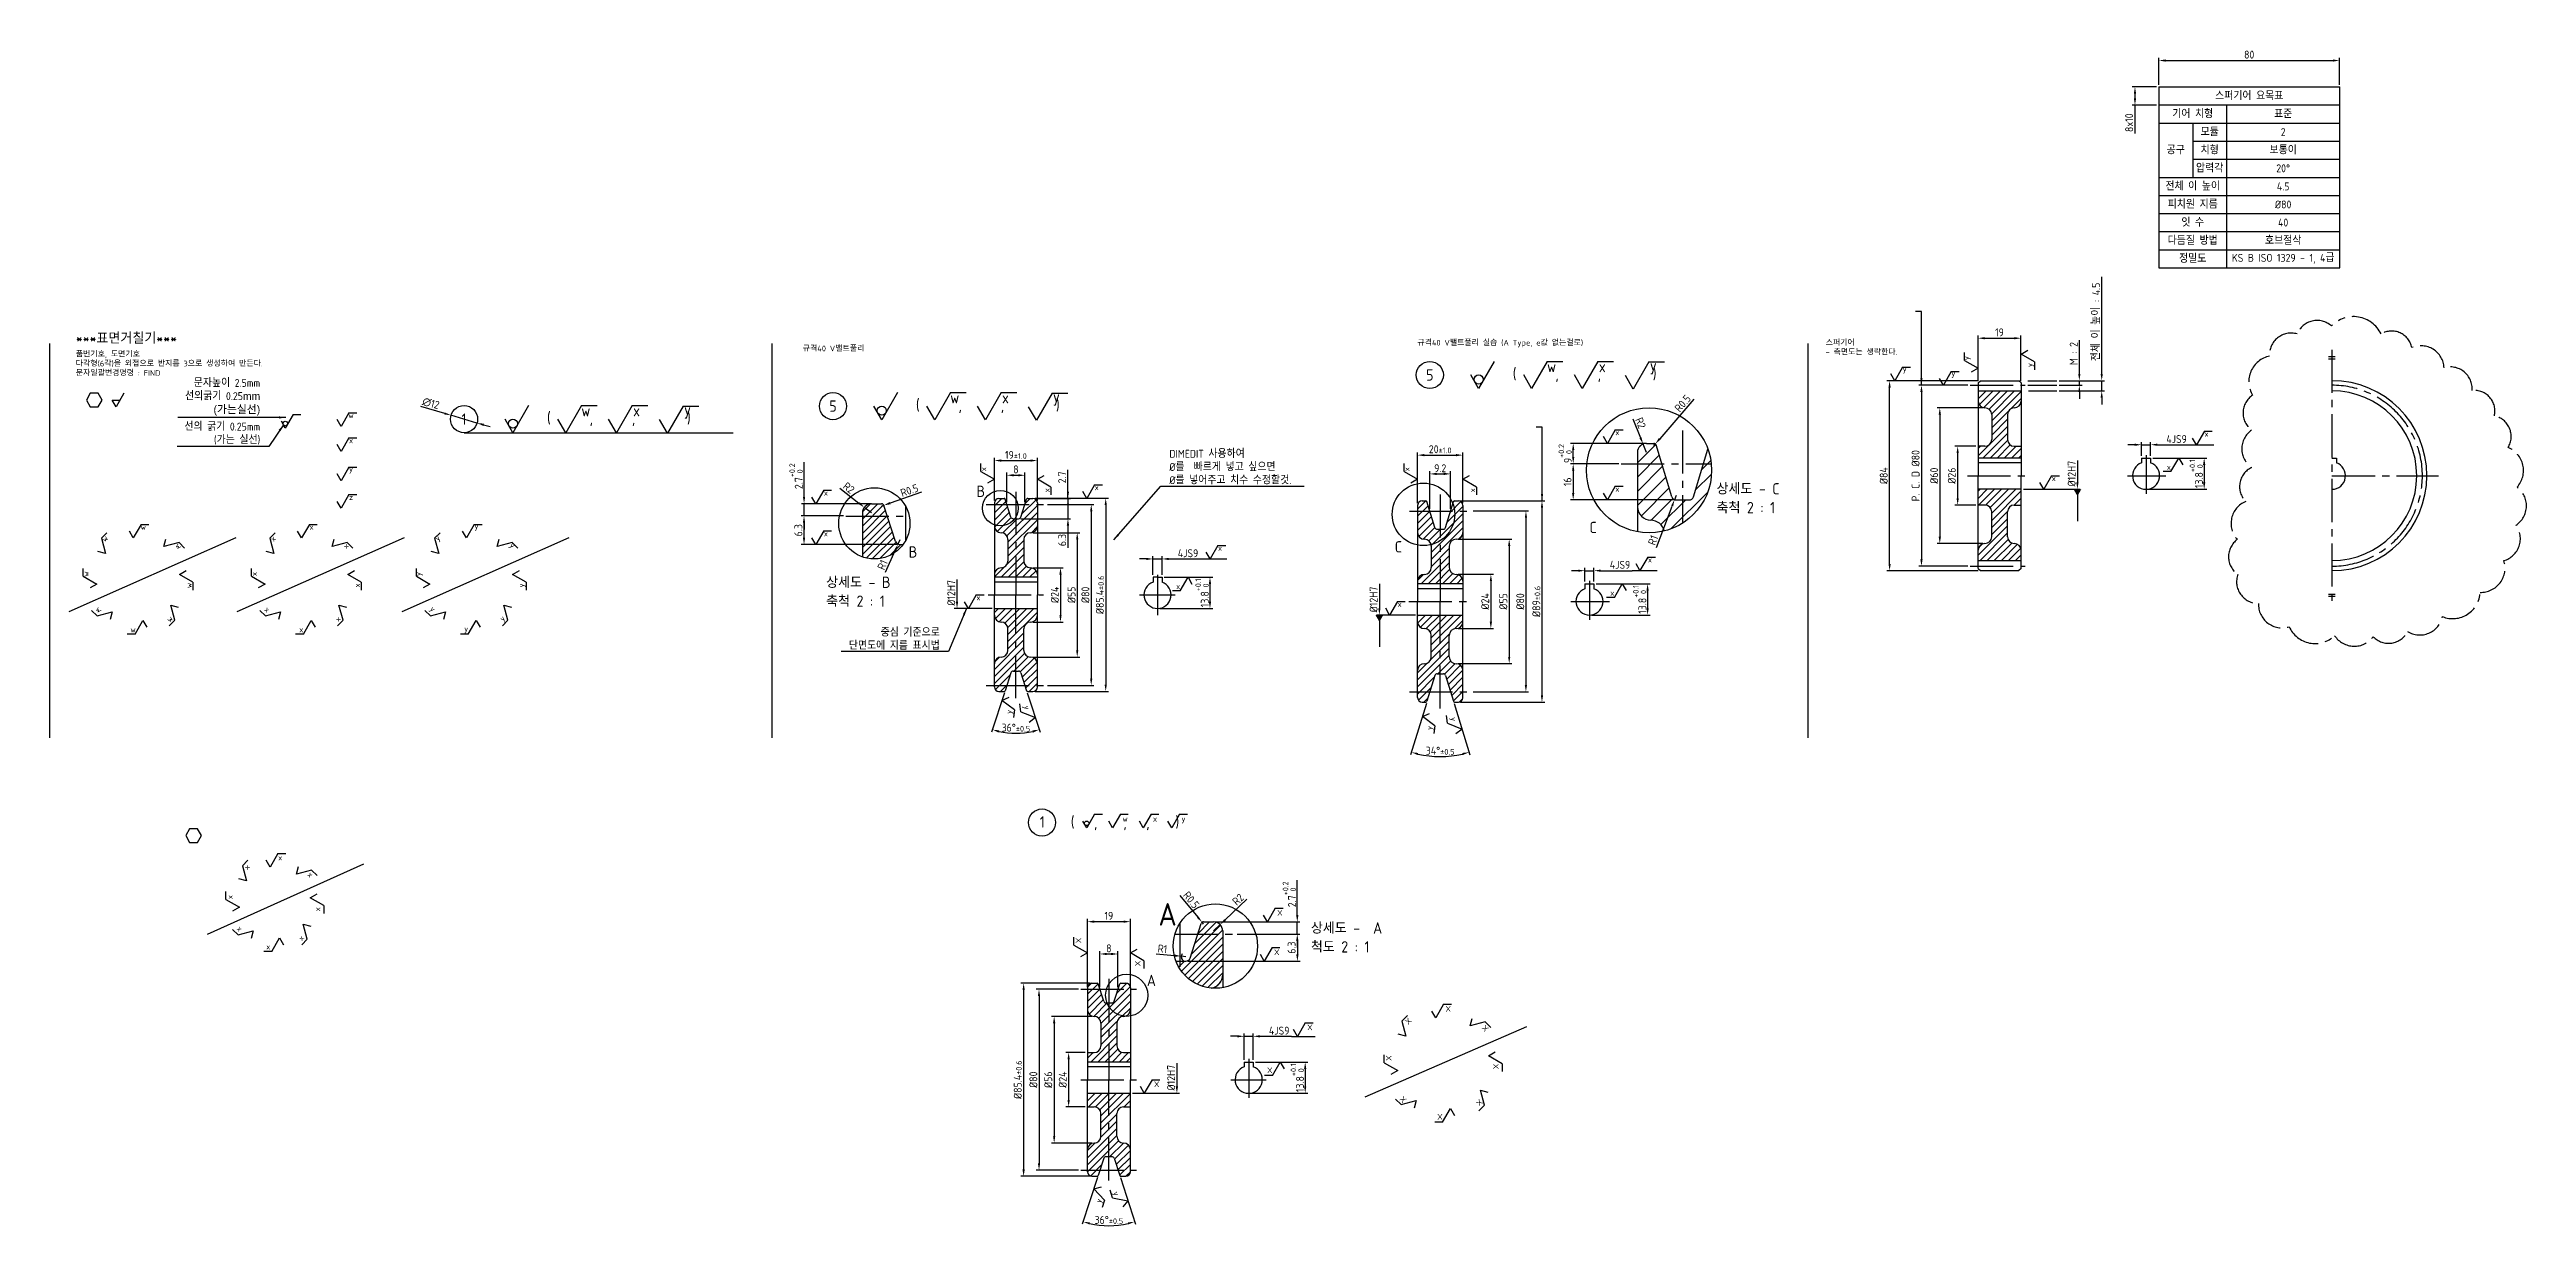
# Model space of a CAD drawing. Header units: millimetres. Extents: x 0 to 10991, y 0 to 768.
# Drawn here: x 2597 to 3692, y 26 to 547 of the extents above; entities that cross this region are included whole.
import ezdxf

# ---------------------------------------------------------------- set-up
doc = ezdxf.new("R2010")
doc.units = ezdxf.units.MM
doc.linetypes.add('CENTER2', pattern=[28.575, 19.05, -3.175, 3.175, -3.175])
doc.linetypes.add('PHANTOM2', pattern=[31.75, 15.875, -3.175, 3.175, -3.175, 3.175, -3.175])
for name, color, linetype in [('가는실선', 7, 'Continuous'), ('가상선', 6, 'PHANTOM2'), ('문자', 2, 'Continuous'), ('외형선', 3, 'Continuous'), ('중심선', 7, 'CENTER2')]:
    doc.layers.add(name, color=color, linetype=linetype)
doc.styles.get("Standard").update_dxf_attribs({"font": 'isocp.shx', "bigfont": 'whgtxt.shx'})
doc.dimstyles.new('ISO-25', dxfattribs={"dimtxt": 3.5, "dimasz": 3, "dimexe": 1.2, "dimexo": 1, "dimgap": 0.8, "dimtad": 1, "dimdec": 3, "dimdsep": 46, "dimtxsty": 'Standard', "dimcen": 0, "dimclrd": 7, "dimclre": 7, "dimclrt": 2, "dimadec": 0, "dimazin": 2, "dimtfac": 1, "dimtdec": 3, "dimtmove": 0, "dimatfit": 3, "dimfxl": 0, "dimlwd": -1, "dimlwe": -1, "dimarcsym": 0})
pattern_1 = [(45, (54.7984, -33.9186), (-1.5715448, 1.5715448), [])]

msp = doc.modelspace()

# ---------------------------------------------------------------- texts
at = {"layer": '가는실선', "char_height": 2.5}
for s, width, insert, attachment_point in [('y', 5.131377, (3417.1806, 405.078), 5), ('y', 5.131377, (3438.7072, 403.078), 5), ('w', 5.131377, (2730.2116, 384.8943), 5), ('x', 5.131377, (2730.2116, 373.8117), 5), ('x', 5.131377, (3290.1382, 377.3685), 5), ('x', 5.131377, (3550.6478, 376.7275), 5), ('y', 5.131377, (2730.2116, 360.8301), 5), ('x', 5.131377, (3533.9923, 362.0284), 5), ('x', 5.131377, (2940.1788, 350.6413), 5), ('x', 5.131377, (3059.9109, 353.0378), 5), ('x', 5.131377, (3290.1382, 352.3685), 5), ('x', 5.131377, (3483.0823, 357.078), 5), ('z', 5.131377, (2730.2116, 348.7286), 5), ('w', 5.131377, (2638.3558, 335.55), 5), ('x', 5.131377, (2712.7521, 335.55), 5), ('x', 5.131377, (2712.7521, 335.55), 5), ('y', 5.131377, (2785.6782, 335.55), 5), ('x', 5.131377, (2940.1788, 332.6413), 5), ('x', 5.131377, (3114.4658, 326.2507), 5), ('x', 5.131377, (3304.5388, 321.0939), 5), ('x', 5.131377, (3095.9298, 309.2883), 5), ('x', 5.131377, (3287.8834, 306.3949), 5), ('x', 5.131377, (3007.6185, 304.3378), 5), ('x', 5.131377, (3193.8533, 301.4444), 5), ('w', 5.131377, (2633.8107, 290.1685), 5), ('x', 5.131377, (2708.2071, 290.1685), 5), ('x', 5.131377, (2708.2071, 290.1685), 5), ('y', 5.131377, (2781.1332, 290.1685), 5), ('x', 5.008464, (2698.8951, 189.3455), 5), ('X', 5.28363, (3139.703, 166.145), 1), ('x', 5.008464, (2693.594, 149.9518), 5), ('X', 5.28363, (3138.3218, 148.745), 1), ('X', 5.28363, (3214.154, 123.6846), 1), ('X', 5.28363, (3152.9764, 115.5006), 1), ('X', 5.28363, (3085.2474, 90.3383), 1), ('X', 5.28363, (3135.2492, 96.5302), 1), ('X', 5.28363, (3210.4877, 75.951), 1)]:
    msp.add_mtext_dynamic_manual_height_columns(s, width=width, gutter_width=12.5, heights=[0], dxfattribs=dict(at, insert=insert, attachment_point=attachment_point))
for s, width, insert, attachment_point, rotation in [('y', 5.131377, (3444.7786, 410.1871), 5, 90), ('y', 5.131377, (3472.802, 407.1422), 5, 90), ('x', 5.131377, (3009.8069, 361.0613), 5, 90), ('x', 5.131377, (3196.9584, 361.0613), 5, 90), ('x', 5.131377, (3037.8303, 351.751), 5, 90), ('x', 5.131377, (3225.9818, 351.751), 5, 90), ('w', 5.131377, (2621.3266, 330.4001), 5, 45), ('x', 5.131377, (2695.723, 330.4001), 5, 45), ('x', 5.131377, (2695.723, 330.4001), 5, 45), ('y', 5.131377, (2768.6491, 330.4001), 5, 45), ('w', 5.131377, (2654.0387, 327.1501), 5, 315), ('x', 5.131377, (2728.4351, 327.1501), 5, 315), ('x', 5.131377, (2728.4351, 327.1501), 5, 315), ('y', 5.131377, (2801.3612, 327.1501), 5, 315), ('w', 5.131377, (2612.9267, 314.7171), 5, 90), ('w', 5.131377, (2658.482, 309.6804), 5, 90), ('x', 5.131377, (2687.323, 314.7171), 5, 90), ('x', 5.131377, (2687.323, 314.7171), 5, 90), ('x', 5.131377, (2732.8784, 309.6804), 5, 90), ('x', 5.131377, (2732.8784, 309.6804), 5, 90), ('y', 5.131377, (2760.2491, 314.7171), 5, 90), ('y', 5.131377, (2805.8045, 309.6804), 5, 90), ('w', 5.131377, (2618.7939, 299.0466), 5, 315), ('w', 5.131377, (2650.0422, 294.8488), 5, 45), ('x', 5.131377, (2693.1903, 299.0466), 5, 315), ('x', 5.131377, (2693.1903, 299.0466), 5, 315), ('y', 5.131377, (2766.1164, 299.0466), 5, 315), ('y', 5.131377, (2797.3647, 294.8488), 5, 45), ('x', 5.131377, (2724.4386, 294.8488), 5, 45), ('x', 5.131377, (2724.4386, 294.8488), 5, 45), ('y', 5.131377, (3021.4815, 253.7345), 5, 83.1353768), ('y', 5.131377, (3028.7477, 255.6086), 5, 278.0426564), ('y', 5.131377, (3207.3659, 246.6086), 5, 83.1353768), ('y', 5.131377, (3217.4029, 250.5017), 5, 278.0426564), ('x', 5.008464, (2684.1361, 185.2093), 5, 45), ('x', 5.008464, (2712.2559, 181.834), 5, 315), ('x', 5.008464, (2676.6246, 171.8485), 5, 90), ('x', 5.008464, (2715.3367, 166.4657), 5, 90), ('x', 5.008464, (2680.9355, 157.9171), 5, 315), ('x', 5.008464, (2708.1993, 153.7747), 5, 45), ('X', 5.28363, (3050.5693, 151.4646), 1, 90), ('X', 5.28363, (3076.7908, 141.2995), 1, 90), ('X', 5.28363, (3195.9556, 117.0287), 1, 45), ('X', 5.28363, (3231.7286, 115.5228), 1, 315), ('X', 5.28363, (3187.7938, 99.4541), 1, 90), ('X', 5.28363, (3235.1408, 95.7629), 1, 90), ('X', 5.28363, (3195.4098, 84.1007), 1, 315), ('X', 5.28363, (3227.4083, 81.0119), 1, 45), ('y', 5.28363, (3059.342, 37.0632), 1, 73.1911927), ('y', 5.28363, (3069.5415, 42.0531), 1, 288.290794)]:
    msp.add_mtext_dynamic_manual_height_columns(s, width=width, gutter_width=12.5, heights=[0], dxfattribs=dict(at, insert=insert, attachment_point=attachment_point, rotation=rotation))
at = {"layer": '문자'}
for s, width, gutter_width, insert, char_height, attachment_point in [('스퍼기어 요목표', 47.79312, 12.5, (3569.5282, 526.1358), 3.5, 5), ('기어 치형', 30, 12.5, (3544.5282, 518.1358), 3.5, 5), ('표준', 30, 12.5, (3584.5282, 518.1358), 3.5, 5), ('공구', 30, 12.5, (3537.0282, 502.1358), 3.5, 5), ('모듈', 30, 12.5, (3552.0282, 510.1358), 3.5, 5), ('치형', 30, 12.5, (3552.0282, 502.1358), 3.5, 5), ('보통이', 30, 12.5, (3584.5282, 502.1358), 3.5, 5), ('2', 30, 12.5, (3584.5282, 510.1358), 3.5, 5), ('압력각', 30, 12.5, (3552.0282, 494.1358), 3.5, 5), ('20%%D', 30, 12.5, (3584.5282, 494.1358), 3.5, 5), ('전체 이 높이', 30, 12.5, (3544.5282, 486.1358), 3.5, 5), ('4.5', 30, 12.5, (3584.5282, 486.1358), 3.5, 5), ('피치원 지름', 30, 12.5, (3544.5282, 478.1358), 3.5, 5), ('잇 수', 30, 12.5, (3544.5282, 470.1358), 3.5, 5), ('%%C80', 30, 12.5, (3584.5282, 478.1358), 3.5, 5), ('40', 30, 12.5, (3584.5282, 470.1358), 3.5, 5), ('다듬질 방법', 30, 12.5, (3544.5282, 462.1358), 3.5, 5), ('호브절삭', 30, 12.5, (3584.5282, 462.1358), 3.5, 5), ('정밀도', 30, 12.5, (3544.5282, 454.1358), 3.5, 5), ('KS B ISO 1329 - 1, 4급', 50.450166, 12.5, (3584.5282, 454.1358), 3.5, 5), ('{\\H2x;***표면거칠기***\\P}품번기호, 도면기호\\P다각형(6각)을 외접으로 반지름 3으로 생성하여 만든다.\\P문자일괄변경명령 : FIND', 87.91333, 12.5, (2608.4933, 421.5451), 2.5, 1), ('규격40 V밸트풀리 실습 (A Type, e값 없는걸로)', 87.91333, 12.5, (3201.7005, 418.269), 2.5, 1), ('스퍼기어\\P- 측면도는 생략한다.', 87.91333, 12.5, (3382.221, 418.269), 2.5, 1), ('규격40 V밸트풀리', 87.91333, 12.5, (2929.9425, 415.707), 2.5, 1), ('B', 11.090224, 12.5, (3006.7433, 353.7966), 5, 1), ('상세도 - C\\P축척 2 : 1', 51.876912, 12.5, (3333.9856, 354.9255), 5, 1), ('C', 14.513694, 12.5, (3191.6955, 329.2597), 5, 1), ('C', 14.513694, 12.5, (3277.7807, 337.8331), 5, 1), ('B', 11.090224, 12.5, (2976.7625, 326.9645), 5, 1), ('상세도 - B\\P축척 2 : 1', 41.020326, 12.5, (2940.2925, 313.5616), 5, 1), ('A', 18.85035, 25, (3087.2159, 169.2425), 10, 1), ('상세도 -  A\\P척도 2 : 1', 82.039066, 12.5, (3154.6137, 160.6879), 5, 1), ('A', 9.425175, 12.5, (3082.0723, 137.4939), 5, 1)]:
    msp.add_mtext_dynamic_manual_height_columns(s, width=width, gutter_width=gutter_width, heights=[0], dxfattribs=dict(at, insert=insert, char_height=char_height, attachment_point=attachment_point))
at = {"layer": '외형선'}
for s, width, gutter_width, insert, char_height, attachment_point in [('5', 10.262755, 25, (3207.2087, 402.7457), 5, 5), ('(      ,      ,        )', 76.996243, 25, (3243.8603, 402.7457), 5, 4), ('w', 10.262755, 25, (3261.0468, 406.4757), 5, 5), ('x', 10.262755, 25, (3283.4644, 406.4757), 5, 5), ('y', 10.262755, 25, (3306.0036, 406.2304), 5, 5), ('1', 10.262755, 25, (2780.1864, 383.2338), 5, 5), ('(      ,      ,        )', 76.996243, 25, (2816.838, 383.2338), 5, 4), ('w', 10.262755, 25, (2834.0245, 386.9639), 5, 5), ('x', 10.262755, 25, (2856.442, 386.9639), 5, 5), ('y', 10.262755, 25, (2878.9812, 386.7186), 5, 5), ('5', 10.262755, 25, (2943.3065, 388.9668), 5, 5), ('(      ,      ,        )', 76.996243, 25, (2979.9581, 388.9668), 5, 4), ('w', 10.262755, 25, (2997.1446, 392.6968), 5, 5), ('x', 10.262755, 25, (3019.5622, 392.6968), 5, 5), ('y', 10.262755, 25, (3042.1014, 392.4515), 5, 5), ('1    (   ,    ,   ,    ) ', 76.137857, 12.5, (3034.7572, 207.5948), 5, 1), ('w', 5.28363, 12.5, (3071.2608, 207.7356), 2.5, 1), ('x', 5.28363, 12.5, (3084.7968, 207.7356), 2.5, 1), ('y', 5.28363, 12.5, (3097.3726, 207.7356), 2.5, 1)]:
    msp.add_mtext_dynamic_manual_height_columns(s, width=width, gutter_width=gutter_width, heights=[0], dxfattribs=dict(at, insert=insert, char_height=char_height, attachment_point=attachment_point))
at = {"layer": '외형선', "color": 2, "char_height": 3.5}
for s, insert, attachment_point in [('문자높이 2.5mm\\P선의굵기 0.25{\\fGulim|b0|i0|c129|p50;mm\\P(가는실선)}', (2690.0344, 384.7664), 9), ('선의 굵기 0.25mm\\P(가는 실선)', (2690.0519, 371.9796), 9), ('DIMEDIT 사용하여 \\P%%C를  빠르게 넣고 싶으면\\P%%C를 넣어주고 치수 수정할것.', (3092.0483, 354.4195), 7), ('중심 기준으로 \\P단면도에 지름 표시법', (2990.5399, 281.2544), 9)]:
    msp.add_mtext(s, dxfattribs=dict(at, insert=insert, attachment_point=attachment_point))
at = {"layer": '외형선', "color": 2, "char_height": 3.5, "attachment_point": 5, "rotation": 90}
for s, insert in [('2.7{\\H0.7x;\\S+0.2^  0;}', (2926.9751, 357.9793)), ('9{\\H0.7x;\\S+0.2^  0;}', (3267.0814, 368.0035)), ('%%C12H7', (3491.0029, 359.113)), ('2.7', (3044.6427, 357.4672)), ('6.3', (3044.6431, 329.7456)), ('%%C12H7', (2995.6081, 306.3728)), ('%%C12H7', (3182.3522, 303.4794)), ('6.3', (3146.0973, 149.5124)), ('%%C12H7', (3092.8122, 92.0057))]:
    msp.add_mtext(s, dxfattribs=dict(at, insert=insert))

# ---------------------------------------------------------------- blocks, each defined once
blk = doc.blocks.new('*D93')
at = {"layer": 'Defpoints', "color": 0}
for p in [(2774.4, 384.9), (2785.9, 381.5)]:
    blk.add_point(p, dxfattribs=at)
at = {"layer": '외형선', "color": 7}
for p, q in [((2760.9, 388.9), (2771.5, 385.8)), ((2785.9, 381.5), (2774.4, 384.9)), ((2788.8, 380.7), (2791.7, 379.9))]:
    blk.add_line(p, q, dxfattribs=at)
for points in [[(2771.7, 386.2), (2771.4, 385.3), (2774.4, 384.9)], [(2789, 381.2), (2788.7, 380.2), (2785.9, 381.5)]]:
    blk.add_solid(points, dxfattribs=at)
at = {"layer": '외형선', "color": 2, "insert": (2765.5, 390.2), "char_height": 3.5, "attachment_point": 5, "rotation": 343.6805}
blk.add_mtext('∅12', dxfattribs=at)
blk = doc.blocks.new('*D128')
at = {"layer": 'Defpoints', "color": 0}
for p in [(3037.1, 345.5), (3037.1, 265.5), (3057.5, 265.5)]:
    blk.add_point(p, dxfattribs=at)
at = {"layer": '외형선', "color": 7}
for p, q in [((3038.1, 345.5), (3058.7, 345.5)), ((3057.5, 342.5), (3057.5, 268.5)), ((3038.1, 265.5), (3058.7, 265.5))]:
    blk.add_line(p, q, dxfattribs=at)
for points in [[(3057, 342.5), (3058, 342.5), (3057.5, 345.5)], [(3057, 268.5), (3058, 268.5), (3057.5, 265.5)]]:
    blk.add_solid(points, dxfattribs=at)
at = {"layer": '외형선', "color": 2, "insert": (3054.9, 305.5), "char_height": 3.5, "attachment_point": 5, "rotation": 90}
blk.add_mtext('%%C80', dxfattribs=at)
blk = doc.blocks.new('*D129')
at = {"layer": 'Defpoints', "color": 0}
for p in [(3028.2, 358.4), (3020.2, 345.5), (3028.2, 345.5)]:
    blk.add_point(p, dxfattribs=at)
at = {"layer": '외형선', "color": 7}
for p, q in [((3020.2, 346.5), (3020.2, 359.6)), ((3023.2, 358.4), (3025.2, 358.4)), ((3028.2, 346.5), (3028.2, 359.6))]:
    blk.add_line(p, q, dxfattribs=at)
for points in [[(3023.2, 358.9), (3023.2, 357.9), (3020.2, 358.4)], [(3025.2, 358.9), (3025.2, 357.9), (3028.2, 358.4)]]:
    blk.add_solid(points, dxfattribs=at)
at = {"layer": '외형선', "color": 2, "insert": (3024.2, 361), "char_height": 3.5, "attachment_point": 5}
blk.add_mtext('8', dxfattribs=at)
blk = doc.blocks.new('*D130')
at = {"layer": 'Defpoints', "color": 0}
for p in [(3033.7, 364.9), (3014.7, 346.2), (3033.7, 346.2)]:
    blk.add_point(p, dxfattribs=at)
at = {"layer": '외형선', "color": 7}
for p, q in [((3014.7, 347.2), (3014.7, 366.1)), ((3017.7, 364.9), (3030.7, 364.9)), ((3033.7, 347.2), (3033.7, 366.1))]:
    blk.add_line(p, q, dxfattribs=at)
for points in [[(3017.7, 365.4), (3017.7, 364.4), (3014.7, 364.9)], [(3030.7, 365.4), (3030.7, 364.4), (3033.7, 364.9)]]:
    blk.add_solid(points, dxfattribs=at)
at = {"layer": '외형선', "color": 2, "insert": (3024.2, 367.4), "char_height": 3.5, "attachment_point": 5}
blk.add_mtext('19{\\H0.71429x;%%P1.0}', dxfattribs=at)
blk = doc.blocks.new('*D131')
at = {"layer": 'Defpoints', "color": 0}
for p in [(3019.4, 263.1), (3022, 271.1), (3026.3, 271.1), (3028.9, 263.1), (3020.7, 244.5)]:
    blk.add_point(p, dxfattribs=at)
at = {"layer": '외형선', "color": 7}
for p, q in [((3019.1, 262.2), (3013.4, 244.8)), ((3029.2, 262.2), (3034.9, 244.8))]:
    blk.add_line(p, q, dxfattribs=at)
blk.add_arc((3024.2, 277.8), 33.5, 257.1325, 282.8675, dxfattribs=at)
for points in [[(3016.6, 244.6), (3016.8, 245.6), (3013.8, 245.9)], [(3031.5, 245.6), (3031.8, 244.6), (3034.5, 245.9)]]:
    blk.add_solid(points, dxfattribs=at)
at = {"layer": '외형선', "color": 2, "insert": (3024.2, 246.8), "char_height": 3.5, "attachment_point": 5}
blk.add_mtext('36°{\\H0.71429x;%%P0.5}', dxfattribs=at)
blk = doc.blocks.new('*D132')
at = {"layer": 'Defpoints', "color": 0}
for p in [(3031.7, 348.2), (3031.7, 262.8), (3063.9, 262.8)]:
    blk.add_point(p, dxfattribs=at)
at = {"layer": '외형선', "color": 7}
for p, q in [((3032.7, 348.2), (3065.1, 348.2)), ((3063.9, 345.2), (3063.9, 265.8)), ((3032.7, 262.8), (3065.1, 262.8))]:
    blk.add_line(p, q, dxfattribs=at)
for points in [[(3063.4, 345.2), (3064.4, 345.2), (3063.9, 348.2)], [(3063.4, 265.8), (3064.4, 265.8), (3063.9, 262.8)]]:
    blk.add_solid(points, dxfattribs=at)
at = {"layer": '외형선', "color": 2, "insert": (3061.3, 305.5), "char_height": 3.5, "attachment_point": 5, "rotation": 90}
blk.add_mtext('%%C85.4{\\H0.71429x;%%P0.6}', dxfattribs=at)
blk = doc.blocks.new('*D133')
at = {"layer": 'Defpoints', "color": 0}
for p in [(2930.5, 340.4), (2949, 340.4), (2972.8, 327.8)]:
    blk.add_point(p, dxfattribs=at)
at = {"layer": '외형선', "color": 7}
for p, q in [((2948, 340.4), (2929.3, 340.4)), ((2930.5, 330.8), (2930.5, 337.4)), ((2971.8, 327.8), (2929.3, 327.8))]:
    blk.add_line(p, q, dxfattribs=at)
for points in [[(2930, 337.4), (2931, 337.4), (2930.5, 340.4)], [(2930, 330.8), (2931, 330.8), (2930.5, 327.8)]]:
    blk.add_solid(points, dxfattribs=at)
at = {"layer": '외형선', "color": 2, "insert": (2928, 334.1), "char_height": 3.5, "attachment_point": 5, "rotation": 90}
blk.add_mtext('6.3', dxfattribs=at)
blk = doc.blocks.new('*D134')
at = {"layer": 'Defpoints', "color": 0}
for p in [(2964.8, 344.8), (2965.8, 345.1)]:
    blk.add_point(p, dxfattribs=at)
at = {"layer": '외형선', "color": 7}
for p, q in [((2982.4, 350.9), (2968.6, 346.1)), ((2964.8, 344.8), (2965.8, 345.1))]:
    blk.add_line(p, q, dxfattribs=at)
blk.add_solid([(2968.4, 346.6), (2968.8, 345.6), (2965.8, 345.1)], dxfattribs=at)
at = {"layer": '외형선', "color": 2, "insert": (2977.1, 351.7), "char_height": 3.5, "attachment_point": 5, "rotation": 19.1984}
blk.add_mtext('R0.5', dxfattribs=at)
blk = doc.blocks.new('*D135')
at = {"layer": 'Defpoints', "color": 0}
for p in [(2957.1, 344.2), (2960.3, 341.8)]:
    blk.add_point(p, dxfattribs=at)
at = {"layer": '외형선', "color": 7}
for p, q in [((2946.4, 352.7), (2954.8, 346.1)), ((2960.3, 341.8), (2957.1, 344.2))]:
    blk.add_line(p, q, dxfattribs=at)
blk.add_solid([(2955.1, 346.5), (2954.5, 345.7), (2957.1, 344.2)], dxfattribs=at)
at = {"layer": '외형선', "color": 2, "insert": (2950.3, 352.8), "char_height": 3.5, "attachment_point": 5, "rotation": 321.9993}
blk.add_mtext('R2', dxfattribs=at)
blk = doc.blocks.new('*D136')
at = {"layer": 'Defpoints', "color": 0}
for p in [(2972.8, 329.8), (2972, 327.9)]:
    blk.add_point(p, dxfattribs=at)
at = {"layer": '외형선', "color": 7}
for p, q in [((2972.8, 329.8), (2972, 327.9)), ((2966.5, 315.5), (2970.8, 325.2))]:
    blk.add_line(p, q, dxfattribs=at)
blk.add_solid([(2970.4, 325.4), (2971.3, 325), (2972, 327.9)], dxfattribs=at)
at = {"layer": '외형선', "color": 2, "insert": (2965.2, 318.8), "char_height": 3.5, "attachment_point": 5, "rotation": 66.1141}
blk.add_mtext('R1', dxfattribs=at)
blk = doc.blocks.new('*D137')
at = {"layer": 'Defpoints', "color": 0}
for p in [(3088.8, 321.4), (3084.8, 313.3), (3088.8, 313.3)]:
    blk.add_point(p, dxfattribs=at)
at = {"layer": '외형선', "color": 7}
for p, q in [((3081.8, 321.4), (3078.8, 321.4)), ((3084.8, 314.3), (3084.8, 322.6)), ((3084.8, 321.4), (3088.8, 321.4)), ((3088.8, 314.3), (3088.8, 322.6)), ((3091.8, 321.4), (3105.8, 321.4))]:
    blk.add_line(p, q, dxfattribs=at)
for points in [[(3081.8, 321.9), (3081.8, 320.9), (3084.8, 321.4)], [(3091.8, 321.9), (3091.8, 320.9), (3088.8, 321.4)]]:
    blk.add_solid(points, dxfattribs=at)
at = {"layer": '외형선', "color": 2, "insert": (3100.3, 323.9), "char_height": 3.5, "attachment_point": 5}
blk.add_mtext('4JS9', dxfattribs=at)
blk = doc.blocks.new('*D138')
at = {"layer": 'Defpoints', "color": 0}
for p in [(3088.8, 313.3), (3086.8, 299.5), (3110, 299.5)]:
    blk.add_point(p, dxfattribs=at)
at = {"layer": '외형선', "color": 7}
for p, q in [((3089.8, 313.3), (3111.2, 313.3)), ((3110, 310.3), (3110, 302.5)), ((3087.8, 299.5), (3111.2, 299.5))]:
    blk.add_line(p, q, dxfattribs=at)
for points in [[(3109.5, 310.3), (3110.5, 310.3), (3110, 313.3)], [(3109.5, 302.5), (3110.5, 302.5), (3110, 299.5)]]:
    blk.add_solid(points, dxfattribs=at)
at = {"layer": '외형선', "color": 2, "insert": (3106.5, 306.4), "char_height": 3.5, "attachment_point": 5, "rotation": 90}
blk.add_mtext('13.8{\\H0.7x;\\S+0.1^  0;}', dxfattribs=at)
blk = doc.blocks.new('*D139')
at = {"layer": 'Defpoints', "color": 0}
for p in [(3030.7, 317.5), (3030.7, 293.5), (3043.9, 293.5)]:
    blk.add_point(p, dxfattribs=at)
at = {"layer": '외형선', "color": 7}
for p, q in [((3031.7, 317.5), (3045.1, 317.5)), ((3043.9, 314.5), (3043.9, 296.5)), ((3031.7, 293.5), (3045.1, 293.5))]:
    blk.add_line(p, q, dxfattribs=at)
for points in [[(3043.4, 314.5), (3044.4, 314.5), (3043.9, 317.5)], [(3043.4, 296.5), (3044.4, 296.5), (3043.9, 293.5)]]:
    blk.add_solid(points, dxfattribs=at)
at = {"layer": '외형선', "color": 2, "insert": (3041.4, 305.5), "char_height": 3.5, "attachment_point": 5, "rotation": 90}
blk.add_mtext('%%C24', dxfattribs=at)
blk = doc.blocks.new('*D140')
at = {"layer": 'Defpoints', "color": 0}
for p in [(3030.7, 333), (3030.7, 278), (3051.3, 278)]:
    blk.add_point(p, dxfattribs=at)
at = {"layer": '외형선', "color": 7}
for p, q in [((3031.7, 333), (3052.5, 333)), ((3051.3, 330), (3051.3, 281)), ((3031.7, 278), (3052.5, 278))]:
    blk.add_line(p, q, dxfattribs=at)
for points in [[(3050.8, 330), (3051.8, 330), (3051.3, 333)], [(3050.8, 281), (3051.8, 281), (3051.3, 278)]]:
    blk.add_solid(points, dxfattribs=at)
at = {"layer": '외형선', "color": 2, "insert": (3048.8, 305.5), "char_height": 3.5, "attachment_point": 5, "rotation": 90}
blk.add_mtext('%%C55', dxfattribs=at)
blk = doc.blocks.new('*D154')
at = {"layer": 'Defpoints', "color": 0}
for p in [(3218.8, 314.6), (3218.8, 290.6), (3234.2, 290.6)]:
    blk.add_point(p, dxfattribs=at)
at = {"layer": '외형선', "color": 7}
for p, q in [((3219.8, 314.6), (3235.4, 314.6)), ((3234.2, 311.6), (3234.2, 293.6)), ((3219.8, 290.6), (3235.4, 290.6))]:
    blk.add_line(p, q, dxfattribs=at)
for points in [[(3233.7, 311.6), (3234.7, 311.6), (3234.2, 314.6)], [(3233.7, 293.6), (3234.7, 293.6), (3234.2, 290.6)]]:
    blk.add_solid(points, dxfattribs=at)
at = {"layer": '외형선', "color": 2, "insert": (3231.7, 302.6), "char_height": 3.5, "attachment_point": 5, "rotation": 90}
blk.add_mtext('%%C24', dxfattribs=at)
blk = doc.blocks.new('*D155')
at = {"layer": 'Defpoints', "color": 0}
for p in [(3218.8, 330.1), (3218.8, 275.1), (3242.3, 275.1)]:
    blk.add_point(p, dxfattribs=at)
at = {"layer": '외형선', "color": 7}
for p, q in [((3219.8, 330.1), (3243.5, 330.1)), ((3242.3, 327.1), (3242.3, 278.1)), ((3219.8, 275.1), (3243.5, 275.1))]:
    blk.add_line(p, q, dxfattribs=at)
for points in [[(3241.8, 327.1), (3242.8, 327.1), (3242.3, 330.1)], [(3241.8, 278.1), (3242.8, 278.1), (3242.3, 275.1)]]:
    blk.add_solid(points, dxfattribs=at)
at = {"layer": '외형선', "color": 2, "insert": (3239.7, 302.6), "char_height": 3.5, "attachment_point": 5, "rotation": 90}
blk.add_mtext('%%C55', dxfattribs=at)
blk = doc.blocks.new('*D156')
at = {"layer": 'Defpoints', "color": 0}
for p in [(3225.4, 342.6), (3225.4, 262.6), (3249.7, 262.6)]:
    blk.add_point(p, dxfattribs=at)
at = {"layer": '외형선', "color": 7}
for p, q in [((3226.4, 342.6), (3250.9, 342.6)), ((3249.7, 339.6), (3249.7, 265.6)), ((3226.4, 262.6), (3250.9, 262.6))]:
    blk.add_line(p, q, dxfattribs=at)
for points in [[(3249.2, 339.6), (3250.2, 339.6), (3249.7, 342.6)], [(3249.2, 265.6), (3250.2, 265.6), (3249.7, 262.6)]]:
    blk.add_solid(points, dxfattribs=at)
at = {"layer": '외형선', "color": 2, "insert": (3247.2, 302.6), "char_height": 3.5, "attachment_point": 5, "rotation": 90}
blk.add_mtext('%%C80', dxfattribs=at)
blk = doc.blocks.new('*D157')
at = {"layer": 'Defpoints', "color": 0}
for p in [(3219.8, 347.1), (3219.8, 258.1), (3256.8, 258.1)]:
    blk.add_point(p, dxfattribs=at)
at = {"layer": '외형선', "color": 7}
for p, q in [((3220.8, 347.1), (3258, 347.1)), ((3256.8, 344.1), (3256.8, 261.1)), ((3220.8, 258.1), (3258, 258.1))]:
    blk.add_line(p, q, dxfattribs=at)
for points in [[(3256.3, 344.1), (3257.3, 344.1), (3256.8, 347.1)], [(3256.3, 261.1), (3257.3, 261.1), (3256.8, 258.1)]]:
    blk.add_solid(points, dxfattribs=at)
at = {"layer": '외형선', "color": 2, "insert": (3254.3, 302.6), "char_height": 3.5, "attachment_point": 5, "rotation": 90}
blk.add_mtext('%%C89{\\H0.71429x;%%P0.6}', dxfattribs=at)
blk = doc.blocks.new('*D158')
at = {"layer": 'Defpoints', "color": 0}
for p in [(3275.8, 310.4), (3279.8, 316.2), (3279.8, 310.4)]:
    blk.add_point(p, dxfattribs=at)
at = {"layer": '외형선', "color": 7}
for p, q in [((3272.8, 316.2), (3269.8, 316.2)), ((3275.8, 311.4), (3275.8, 317.4)), ((3275.8, 316.2), (3279.8, 316.2)), ((3279.8, 311.4), (3279.8, 317.4)), ((3282.8, 316.2), (3296.7, 316.2))]:
    blk.add_line(p, q, dxfattribs=at)
for points in [[(3272.8, 316.7), (3272.8, 315.7), (3275.8, 316.2)], [(3282.8, 316.7), (3282.8, 315.7), (3279.8, 316.2)]]:
    blk.add_solid(points, dxfattribs=at)
at = {"layer": '외형선', "color": 2, "insert": (3291.3, 318.8), "char_height": 3.5, "attachment_point": 5}
blk.add_mtext('4JS9', dxfattribs=at)
blk = doc.blocks.new('*D159')
at = {"layer": 'Defpoints', "color": 0}
for p in [(3279.8, 310.4), (3277.8, 296.6), (3303.5, 296.6)]:
    blk.add_point(p, dxfattribs=at)
at = {"layer": '외형선', "color": 7}
for p, q in [((3280.8, 310.4), (3304.7, 310.4)), ((3303.5, 307.4), (3303.5, 299.6)), ((3278.8, 296.6), (3304.7, 296.6))]:
    blk.add_line(p, q, dxfattribs=at)
for points in [[(3303, 307.4), (3304, 307.4), (3303.5, 310.4)], [(3303, 299.6), (3304, 299.6), (3303.5, 296.6)]]:
    blk.add_solid(points, dxfattribs=at)
at = {"layer": '외형선', "color": 2, "insert": (3300, 303.5), "char_height": 3.5, "attachment_point": 5, "rotation": 90}
blk.add_mtext('13.8{\\H0.7x;\\S+0.1^  0;}', dxfattribs=at)
blk = doc.blocks.new('*D160')
at = {"layer": 'Defpoints', "color": 0}
for p in [(3209.5, 269.9), (3214.2, 269.9), (3206, 258.4), (3217.7, 258.4), (3207.5, 234.3)]:
    blk.add_point(p, dxfattribs=at)
at = {"layer": '외형선', "color": 7}
for p, q in [((3205.7, 257.5), (3198.7, 234.8)), ((3218, 257.5), (3224.9, 234.8))]:
    blk.add_line(p, q, dxfattribs=at)
blk.add_arc((3211.8, 277.6), 43.6, 256.9444, 283.0556, dxfattribs=at)
for points in [[(3201.8, 234.7), (3202.1, 235.6), (3199.1, 235.9)], [(3221.5, 235.6), (3221.8, 234.7), (3224.6, 235.9)]]:
    blk.add_solid(points, dxfattribs=at)
at = {"layer": '외형선', "color": 2, "insert": (3211.8, 236.6), "char_height": 3.5, "attachment_point": 5}
blk.add_mtext('34°{\\H0.71429x;%%P0.5}', dxfattribs=at)
blk = doc.blocks.new('*D161')
at = {"layer": 'Defpoints', "color": 0}
for p in [(3216.4, 359), (3207.2, 342.6), (3216.4, 342.6)]:
    blk.add_point(p, dxfattribs=at)
at = {"layer": '외형선', "color": 7}
for p, q in [((3207.2, 343.6), (3207.2, 360.2)), ((3210.2, 359), (3213.4, 359)), ((3216.4, 343.6), (3216.4, 360.2))]:
    blk.add_line(p, q, dxfattribs=at)
for points in [[(3210.2, 359.5), (3210.2, 358.5), (3207.2, 359)], [(3213.4, 359.5), (3213.4, 358.5), (3216.4, 359)]]:
    blk.add_solid(points, dxfattribs=at)
at = {"layer": '외형선', "color": 2, "insert": (3211.8, 361.5), "char_height": 3.5, "attachment_point": 5}
blk.add_mtext('9.2', dxfattribs=at)
blk = doc.blocks.new('*D162')
at = {"layer": 'Defpoints', "color": 0}
for p in [(3221.8, 367.3), (3201.8, 345.1), (3221.8, 345.1)]:
    blk.add_point(p, dxfattribs=at)
at = {"layer": '외형선', "color": 7}
for p, q in [((3201.8, 346.1), (3201.8, 368.5)), ((3204.8, 367.3), (3218.8, 367.3)), ((3221.8, 346.1), (3221.8, 368.5))]:
    blk.add_line(p, q, dxfattribs=at)
for points in [[(3204.8, 367.8), (3204.8, 366.8), (3201.8, 367.3)], [(3218.8, 367.8), (3218.8, 366.8), (3221.8, 367.3)]]:
    blk.add_solid(points, dxfattribs=at)
at = {"layer": '외형선', "color": 2, "insert": (3211.8, 369.9), "char_height": 3.5, "attachment_point": 5}
blk.add_mtext('20{\\H0.71429x;%%P1.0}', dxfattribs=at)
blk = doc.blocks.new('*D163')
at = {"layer": 'Defpoints', "color": 0}
for p in [(3301.5, 372.2), (3303, 368.5)]:
    blk.add_point(p, dxfattribs=at)
at = {"layer": '외형선', "color": 7}
for p, q in [((3296.9, 383.3), (3300.3, 375)), ((3303, 368.5), (3301.5, 372.2))]:
    blk.add_line(p, q, dxfattribs=at)
blk.add_solid([(3300.8, 375.2), (3299.9, 374.8), (3301.5, 372.2)], dxfattribs=at)
at = {"layer": '외형선', "color": 2, "insert": (3300.4, 381.5), "char_height": 3.5, "attachment_point": 5, "rotation": 292.2008}
blk.add_mtext('R2', dxfattribs=at)
blk = doc.blocks.new('*D164')
at = {"layer": 'Defpoints', "color": 0}
for p in [(3306.3, 371.5), (3306.9, 372.3)]:
    blk.add_point(p, dxfattribs=at)
at = {"layer": '외형선', "color": 7}
for p, q in [((3324, 392.1), (3308.9, 374.5)), ((3306.3, 371.5), (3306.9, 372.3))]:
    blk.add_line(p, q, dxfattribs=at)
blk.add_solid([(3308.5, 374.9), (3309.3, 374.2), (3306.9, 372.3)], dxfattribs=at)
at = {"layer": '외형선', "color": 2, "insert": (3319, 390.2), "char_height": 3.5, "attachment_point": 5, "rotation": 49.2445}
blk.add_mtext('R0.5', dxfattribs=at)
blk = doc.blocks.new('*D165')
at = {"layer": 'Defpoints', "color": 0}
for p in [(3315.4, 347.6), (3316.2, 349.5)]:
    blk.add_point(p, dxfattribs=at)
at = {"layer": '외형선', "color": 7}
for p, q in [((3307.4, 326.4), (3314.4, 344.8)), ((3316.2, 349.5), (3315.4, 347.6))]:
    blk.add_line(p, q, dxfattribs=at)
blk.add_solid([(3313.9, 345), (3314.8, 344.7), (3315.4, 347.6)], dxfattribs=at)
at = {"layer": '외형선', "color": 2, "insert": (3305.9, 329.7), "char_height": 3.5, "attachment_point": 5, "rotation": 69.1663}
blk.add_mtext('R1', dxfattribs=at)
blk = doc.blocks.new('*D166')
at = {"layer": 'Defpoints', "color": 0}
for p in [(3291.8, 363.5), (3270.6, 347.5), (3316.2, 347.5)]:
    blk.add_point(p, dxfattribs=at)
at = {"layer": '외형선', "color": 7}
for p, q in [((3290.8, 363.5), (3269.4, 363.5)), ((3270.6, 360.5), (3270.6, 350.5)), ((3315.2, 347.5), (3269.4, 347.5))]:
    blk.add_line(p, q, dxfattribs=at)
for points in [[(3270.1, 360.5), (3271.1, 360.5), (3270.6, 363.5)], [(3270.1, 350.5), (3271.1, 350.5), (3270.6, 347.5)]]:
    blk.add_solid(points, dxfattribs=at)
at = {"layer": '외형선', "color": 2, "insert": (3268.1, 355.5), "char_height": 3.5, "attachment_point": 5, "rotation": 90}
blk.add_mtext('16', dxfattribs=at)
blk = doc.blocks.new('*D192')
at = {"layer": 'Defpoints', "color": 0}
for p in [(3129.1, 110.3), (3125.1, 98.9), (3129.1, 98.9)]:
    blk.add_point(p, dxfattribs=at)
at = {"layer": '외형선', "color": 7}
for p, q in [((3122.1, 110.3), (3119.1, 110.3)), ((3125.1, 99.9), (3125.1, 111.5)), ((3125.1, 110.3), (3129.1, 110.3)), ((3129.1, 99.9), (3129.1, 111.5)), ((3132.1, 110.3), (3146.1, 110.3))]:
    blk.add_line(p, q, dxfattribs=at)
for points in [[(3122.1, 110.8), (3122.1, 109.8), (3125.1, 110.3)], [(3132.1, 110.8), (3132.1, 109.8), (3129.1, 110.3)]]:
    blk.add_solid(points, dxfattribs=at)
at = {"layer": '외형선', "color": 2, "insert": (3140.6, 112.8), "char_height": 3.5, "attachment_point": 5}
blk.add_mtext('4JS9', dxfattribs=at)
blk = doc.blocks.new('*D193')
at = {"layer": 'Defpoints', "color": 0}
for p in [(3129.1, 98.9), (3127.1, 85.1), (3152.1, 85.1)]:
    blk.add_point(p, dxfattribs=at)
at = {"layer": '외형선', "color": 7}
for p, q in [((3130.1, 98.9), (3153.3, 98.9)), ((3152.1, 95.9), (3152.1, 88.1)), ((3128.1, 85.1), (3153.3, 85.1))]:
    blk.add_line(p, q, dxfattribs=at)
for points in [[(3151.6, 95.9), (3152.6, 95.9), (3152.1, 98.9)], [(3151.6, 88.1), (3152.6, 88.1), (3152.1, 85.1)]]:
    blk.add_solid(points, dxfattribs=at)
at = {"layer": '외형선', "color": 2, "insert": (3148.6, 92), "char_height": 3.5, "attachment_point": 5, "rotation": 90}
blk.add_mtext('13.8{\\H0.7x;\\S+0.1^  0;}', dxfattribs=at)
blk = doc.blocks.new('*D194')
at = {"layer": 'Defpoints', "color": 0}
for p in [(3074.8, 161), (3055.8, 131.1), (3074.8, 131.1)]:
    blk.add_point(p, dxfattribs=at)
at = {"layer": '외형선', "color": 7}
for p, q in [((3055.8, 132.1), (3055.8, 162.2)), ((3058.8, 161), (3071.8, 161)), ((3074.8, 132.1), (3074.8, 162.2))]:
    blk.add_line(p, q, dxfattribs=at)
for points in [[(3058.8, 161.5), (3058.8, 160.5), (3055.8, 161)], [(3071.8, 161.5), (3071.8, 160.5), (3074.8, 161)]]:
    blk.add_solid(points, dxfattribs=at)
at = {"layer": '외형선', "color": 2, "insert": (3065.3, 163.6), "char_height": 3.5, "attachment_point": 5}
blk.add_mtext('19', dxfattribs=at)
blk = doc.blocks.new('*D195')
at = {"layer": 'Defpoints', "color": 0}
for p in [(3069.3, 146.7), (3061.3, 131.1), (3069.3, 131.1)]:
    blk.add_point(p, dxfattribs=at)
at = {"layer": '외형선', "color": 7}
for p, q in [((3061.3, 132.1), (3061.3, 147.9)), ((3064.3, 146.7), (3066.3, 146.7)), ((3069.3, 132.1), (3069.3, 147.9))]:
    blk.add_line(p, q, dxfattribs=at)
for points in [[(3064.3, 147.2), (3064.3, 146.2), (3061.3, 146.7)], [(3066.3, 147.2), (3066.3, 146.2), (3069.3, 146.7)]]:
    blk.add_solid(points, dxfattribs=at)
at = {"layer": '외형선', "color": 2, "insert": (3065.3, 149.2), "char_height": 3.5, "attachment_point": 5}
blk.add_mtext('8', dxfattribs=at)
blk = doc.blocks.new('*D196')
at = {"layer": 'Defpoints', "color": 0}
for p in [(3055.8, 103.1), (3047.5, 79.1), (3055.8, 79.1)]:
    blk.add_point(p, dxfattribs=at)
at = {"layer": '외형선', "color": 7}
for p, q in [((3054.8, 103.1), (3046.3, 103.1)), ((3047.5, 100.1), (3047.5, 82.1)), ((3054.8, 79.1), (3046.3, 79.1))]:
    blk.add_line(p, q, dxfattribs=at)
for points in [[(3047, 100.1), (3048, 100.1), (3047.5, 103.1)], [(3047, 82.1), (3048, 82.1), (3047.5, 79.1)]]:
    blk.add_solid(points, dxfattribs=at)
at = {"layer": '외형선', "color": 2, "insert": (3044.9, 91.1), "char_height": 3.5, "attachment_point": 5, "rotation": 90}
blk.add_mtext('%%C24', dxfattribs=at)
blk = doc.blocks.new('*D197')
at = {"layer": 'Defpoints', "color": 0}
for p in [(3058.8, 119.1), (3041.1, 63.1), (3058.8, 63.1)]:
    blk.add_point(p, dxfattribs=at)
at = {"layer": '외형선', "color": 7}
for p, q in [((3057.8, 119.1), (3039.9, 119.1)), ((3041.1, 116.1), (3041.1, 66.1)), ((3057.8, 63.1), (3039.9, 63.1))]:
    blk.add_line(p, q, dxfattribs=at)
for points in [[(3040.6, 116.1), (3041.6, 116.1), (3041.1, 119.1)], [(3040.6, 66.1), (3041.6, 66.1), (3041.1, 63.1)]]:
    blk.add_solid(points, dxfattribs=at)
at = {"layer": '외형선', "color": 2, "insert": (3038.5, 91.1), "char_height": 3.5, "attachment_point": 5, "rotation": 90}
blk.add_mtext('%%C56', dxfattribs=at)
blk = doc.blocks.new('*D198')
at = {"layer": 'Defpoints', "color": 0}
for p in [(3052.9, 131.1), (3034.4, 51.1), (3052.9, 51.1)]:
    blk.add_point(p, dxfattribs=at)
at = {"layer": '외형선', "color": 7}
for p, q in [((3051.9, 131.1), (3033.2, 131.1)), ((3034.4, 128.1), (3034.4, 54.1)), ((3051.9, 51.1), (3033.2, 51.1))]:
    blk.add_line(p, q, dxfattribs=at)
for points in [[(3033.9, 128.1), (3034.9, 128.1), (3034.4, 131.1)], [(3033.9, 54.1), (3034.9, 54.1), (3034.4, 51.1)]]:
    blk.add_solid(points, dxfattribs=at)
at = {"layer": '외형선', "color": 2, "insert": (3031.9, 91.1), "char_height": 3.5, "attachment_point": 5, "rotation": 90}
blk.add_mtext('%%C80', dxfattribs=at)
blk = doc.blocks.new('*D199')
at = {"layer": 'Defpoints', "color": 0}
for p in [(3057.8, 133.8), (3027.6, 48.4), (3057.8, 48.4)]:
    blk.add_point(p, dxfattribs=at)
at = {"layer": '외형선', "color": 7}
for p, q in [((3056.8, 133.8), (3026.4, 133.8)), ((3027.6, 130.8), (3027.6, 51.4)), ((3056.8, 48.4), (3026.4, 48.4))]:
    blk.add_line(p, q, dxfattribs=at)
for points in [[(3027.1, 130.8), (3028.1, 130.8), (3027.6, 133.8)], [(3027.1, 51.4), (3028.1, 51.4), (3027.6, 48.4)]]:
    blk.add_solid(points, dxfattribs=at)
at = {"layer": '외형선', "color": 2, "insert": (3025, 91.1), "char_height": 3.5, "attachment_point": 5, "rotation": 90}
blk.add_mtext('%%C85.4{\\H0.71429x;%%P0.6}', dxfattribs=at)
blk = doc.blocks.new('*D200')
at = {"layer": 'Defpoints', "color": 0}
for p in [(3063, 56.4), (3067.6, 56.4), (3060.5, 48.8), (3070.1, 48.8), (3061.4, 26.7)]:
    blk.add_point(p, dxfattribs=at)
at = {"layer": '외형선', "color": 7}
for p, q in [((3060.2, 47.8), (3053.5, 27.2)), ((3070.4, 47.8), (3077.1, 27.2))]:
    blk.add_line(p, q, dxfattribs=at)
blk.add_arc((3065.3, 63.4), 36.9, 256.6622, 283.3378, dxfattribs=at)
for points in [[(3056.7, 27.1), (3056.9, 28), (3053.9, 28.3)], [(3073.7, 28), (3073.9, 27.1), (3076.7, 28.3)]]:
    blk.add_solid(points, dxfattribs=at)
at = {"layer": '외형선', "color": 2, "insert": (3065.3, 29.1), "char_height": 3.5, "attachment_point": 5}
blk.add_mtext('36°{\\H0.71429x;%%P0.5}', dxfattribs=at)
blk = doc.blocks.new('*D201')
at = {"layer": 'Defpoints', "color": 0}
for p in [(3111.6, 160.9), (3121, 155.5), (3148.6, 160.9)]:
    blk.add_point(p, dxfattribs=at)
at = {"layer": '외형선', "color": 7}
for p, q in [((3148.6, 163.9), (3148.6, 179.3)), ((3112.6, 160.9), (3149.8, 160.9)), ((3122, 155.5), (3149.8, 155.5)), ((3148.6, 155.5), (3148.6, 160.9)), ((3148.6, 152.5), (3148.6, 149.5))]:
    blk.add_line(p, q, dxfattribs=at)
for points in [[(3148.1, 163.9), (3149.1, 163.9), (3148.6, 160.9)], [(3148.1, 152.5), (3149.1, 152.5), (3148.6, 155.5)]]:
    blk.add_solid(points, dxfattribs=at)
at = {"layer": '외형선', "color": 2, "insert": (3145.1, 173.1), "char_height": 3.5, "attachment_point": 5, "rotation": 90}
blk.add_mtext('2.7{\\H0.7x;\\S+0.2^  0;}', dxfattribs=at)
blk = doc.blocks.new('*D202')
at = {"layer": 'Defpoints', "color": 0}
for p in [(3111.6, 156.9), (3114.5, 159.7)]:
    blk.add_point(p, dxfattribs=at)
at = {"layer": '외형선', "color": 7}
for p, q in [((3126.3, 171), (3116.7, 161.8)), ((3111.6, 156.9), (3114.5, 159.7))]:
    blk.add_line(p, q, dxfattribs=at)
blk.add_solid([(3116.3, 162.1), (3117, 161.4), (3114.5, 159.7)], dxfattribs=at)
at = {"layer": '외형선', "color": 2, "insert": (3122.4, 170.8), "char_height": 3.5, "attachment_point": 5, "rotation": 43.851}
blk.add_mtext('R2', dxfattribs=at)
blk = doc.blocks.new('*D203')
at = {"layer": 'Defpoints', "color": 0}
for p in [(3106.5, 160.7), (3107.1, 159.9)]:
    blk.add_point(p, dxfattribs=at)
at = {"layer": '외형선', "color": 7}
for p, q in [((3096.7, 172.6), (3104.6, 163)), ((3107.1, 159.9), (3106.5, 160.7))]:
    blk.add_line(p, q, dxfattribs=at)
blk.add_solid([(3105, 163.3), (3104.2, 162.7), (3106.5, 160.7)], dxfattribs=at)
at = {"layer": '외형선', "color": 2, "insert": (3101.7, 170.6), "char_height": 3.5, "attachment_point": 5, "rotation": 309.2425}
blk.add_mtext('R0.5', dxfattribs=at)
blk = doc.blocks.new('*D204')
at = {"layer": 'Defpoints', "color": 0}
for p in [(3097.3, 145.7), (3099.3, 145.5)]:
    blk.add_point(p, dxfattribs=at)
at = {"layer": '외형선', "color": 7}
for p, q in [((3086.2, 146.7), (3094.3, 146)), ((3099.3, 145.5), (3097.3, 145.7))]:
    blk.add_line(p, q, dxfattribs=at)
blk.add_arc((3099.3, 145.5), 2, 140.4674, 241.3521, dxfattribs=at)
blk.add_solid([(3094.3, 146.5), (3094.2, 145.5), (3097.3, 145.7)], dxfattribs=at)
at = {"layer": '외형선', "color": 2, "insert": (3089, 149), "char_height": 3.5, "attachment_point": 5, "rotation": 354.8449}
blk.add_mtext('R1', dxfattribs=at)
blk = doc.blocks.new('*D167')
at = {"layer": 'Defpoints', "color": 0}
for p in [(3484.5, 400.2), (3484.5, 398.2), (3494.4, 400.2)]:
    blk.add_point(p, dxfattribs=at)
at = {"layer": '외형선', "color": 7}
for p, q in [((3494.4, 403.2), (3494.4, 418.1)), ((3485.5, 400.2), (3495.6, 400.2)), ((3485.5, 398.2), (3495.6, 398.2)), ((3494.4, 398.2), (3494.4, 400.2)), ((3494.4, 395.2), (3494.4, 392.2))]:
    blk.add_line(p, q, dxfattribs=at)
for points in [[(3493.9, 403.2), (3494.9, 403.2), (3494.4, 400.2)], [(3493.9, 395.2), (3494.9, 395.2), (3494.4, 398.2)]]:
    blk.add_solid(points, dxfattribs=at)
at = {"layer": '외형선', "color": 2, "insert": (3491.9, 412.2), "char_height": 3.5, "attachment_point": 5, "rotation": 90}
blk.add_mtext('M : 2', dxfattribs=at)
blk = doc.blocks.new('*D168')
at = {"layer": 'Defpoints', "color": 0}
for p in [(3484.5, 400.2), (3484.5, 395.7), (3504.3, 400.2)]:
    blk.add_point(p, dxfattribs=at)
at = {"layer": '외형선', "color": 7}
for p, q in [((3504.3, 403.2), (3504.3, 446.1)), ((3485.5, 400.2), (3505.5, 400.2)), ((3485.5, 395.7), (3505.5, 395.7)), ((3504.3, 395.7), (3504.3, 400.2)), ((3504.3, 392.7), (3504.3, 389.7))]:
    blk.add_line(p, q, dxfattribs=at)
for points in [[(3503.8, 403.2), (3504.8, 403.2), (3504.3, 400.2)], [(3503.8, 392.7), (3504.8, 392.7), (3504.3, 395.7)]]:
    blk.add_solid(points, dxfattribs=at)
at = {"layer": '외형선', "color": 2, "insert": (3501.8, 426.2), "char_height": 3.5, "attachment_point": 5, "rotation": 90}
blk.add_mtext('전체 이 높이 : 4.5', dxfattribs=at)
blk = doc.blocks.new('*D169')
at = {"layer": 'Defpoints', "color": 0}
for p in [(3468.6, 419), (3449.6, 399.2), (3468.6, 399.2)]:
    blk.add_point(p, dxfattribs=at)
at = {"layer": '외형선', "color": 7}
for p, q in [((3449.6, 400.2), (3449.6, 420.2)), ((3452.6, 419), (3465.6, 419)), ((3468.6, 400.2), (3468.6, 420.2))]:
    blk.add_line(p, q, dxfattribs=at)
for points in [[(3452.6, 419.5), (3452.6, 418.5), (3449.6, 419)], [(3465.6, 419.5), (3465.6, 418.5), (3468.6, 419)]]:
    blk.add_solid(points, dxfattribs=at)
at = {"layer": '외형선', "color": 2, "insert": (3459.1, 421.6), "char_height": 3.5, "attachment_point": 5}
blk.add_mtext('19', dxfattribs=at)
blk = doc.blocks.new('*D170')
at = {"layer": 'Defpoints', "color": 0}
for p in [(3521.9, 366), (3525.9, 371.9), (3525.9, 366)]:
    blk.add_point(p, dxfattribs=at)
at = {"layer": '외형선', "color": 7}
for p, q in [((3521.9, 367), (3521.9, 373.1)), ((3525.9, 367), (3525.9, 373.1)), ((3518.9, 371.9), (3515.9, 371.9)), ((3521.9, 371.9), (3525.9, 371.9)), ((3528.9, 371.9), (3542.8, 371.9))]:
    blk.add_line(p, q, dxfattribs=at)
for points in [[(3518.9, 372.4), (3518.9, 371.4), (3521.9, 371.9)], [(3528.9, 372.4), (3528.9, 371.4), (3525.9, 371.9)]]:
    blk.add_solid(points, dxfattribs=at)
at = {"layer": '외형선', "color": 2, "insert": (3537.4, 374.4), "char_height": 3.5, "attachment_point": 5}
blk.add_mtext('4JS9', dxfattribs=at)
blk = doc.blocks.new('*D171')
at = {"layer": 'Defpoints', "color": 0}
for p in [(3525.9, 366), (3523.9, 352.2), (3549.6, 352.2)]:
    blk.add_point(p, dxfattribs=at)
at = {"layer": '외형선', "color": 7}
for p, q in [((3526.9, 366), (3550.8, 366)), ((3549.6, 363), (3549.6, 355.2)), ((3524.9, 352.2), (3550.8, 352.2))]:
    blk.add_line(p, q, dxfattribs=at)
for points in [[(3549.1, 363), (3550.1, 363), (3549.6, 366)], [(3549.1, 355.2), (3550.1, 355.2), (3549.6, 352.2)]]:
    blk.add_solid(points, dxfattribs=at)
at = {"layer": '외형선', "color": 2, "insert": (3546.1, 359.1), "char_height": 3.5, "attachment_point": 5, "rotation": 90}
blk.add_mtext('13.8{\\H0.7x;\\S+0.1^  0;}', dxfattribs=at)
blk = doc.blocks.new('*D172')
at = {"layer": 'Defpoints', "color": 0}
for p in [(3446.1, 398.2), (3424.6, 318.2), (3446.1, 318.2)]:
    blk.add_point(p, dxfattribs=at)
at = {"layer": '외형선', "color": 7}
for p, q in [((3445.1, 398.2), (3423.4, 398.2)), ((3424.6, 395.2), (3424.6, 321.2)), ((3445.1, 318.2), (3423.4, 318.2))]:
    blk.add_line(p, q, dxfattribs=at)
for points in [[(3424.1, 395.2), (3425.1, 395.2), (3424.6, 398.2)], [(3424.1, 321.2), (3425.1, 321.2), (3424.6, 318.2)]]:
    blk.add_solid(points, dxfattribs=at)
at = {"layer": '외형선', "color": 2, "insert": (3422, 358.2), "char_height": 3.5, "attachment_point": 5, "rotation": 90}
blk.add_mtext('P. C. D %%C80', dxfattribs=at)
blk = doc.blocks.new('*D173')
at = {"layer": 'Defpoints', "color": 0}
for p in [(3410.5, 400.2), (3450.6, 400.2), (3450.6, 316.2)]:
    blk.add_point(p, dxfattribs=at)
at = {"layer": '외형선', "color": 7}
for p, q in [((3449.6, 400.2), (3409.3, 400.2)), ((3410.5, 319.2), (3410.5, 397.2)), ((3449.6, 316.2), (3409.3, 316.2))]:
    blk.add_line(p, q, dxfattribs=at)
for points in [[(3410, 397.2), (3411, 397.2), (3410.5, 400.2)], [(3410, 319.2), (3411, 319.2), (3410.5, 316.2)]]:
    blk.add_solid(points, dxfattribs=at)
at = {"layer": '외형선', "color": 2, "insert": (3407.9, 358.2), "char_height": 3.5, "attachment_point": 5, "rotation": 90}
blk.add_mtext('%%C84', dxfattribs=at)
blk = doc.blocks.new('*D174')
at = {"layer": 'Defpoints', "color": 0}
for p in [(3449.7, 371.2), (3440.6, 345.2), (3449.7, 345.2)]:
    blk.add_point(p, dxfattribs=at)
at = {"layer": '외형선', "color": 7}
for p, q in [((3448.7, 371.2), (3439.4, 371.2)), ((3440.6, 368.2), (3440.6, 348.2)), ((3448.7, 345.2), (3439.4, 345.2))]:
    blk.add_line(p, q, dxfattribs=at)
for points in [[(3440.1, 368.2), (3441.1, 368.2), (3440.6, 371.2)], [(3440.1, 348.2), (3441.1, 348.2), (3440.6, 345.2)]]:
    blk.add_solid(points, dxfattribs=at)
at = {"layer": '외형선', "color": 2, "insert": (3438, 358.2), "char_height": 3.5, "attachment_point": 5, "rotation": 90}
blk.add_mtext('%%C26', dxfattribs=at)
blk = doc.blocks.new('*D175')
at = {"layer": 'Defpoints', "color": 0}
for p in [(3452.7, 388.2), (3432.7, 328.2), (3452.7, 328.2)]:
    blk.add_point(p, dxfattribs=at)
at = {"layer": '외형선', "color": 7}
for p, q in [((3451.7, 388.2), (3431.5, 388.2)), ((3432.7, 385.2), (3432.7, 331.2)), ((3451.7, 328.2), (3431.5, 328.2))]:
    blk.add_line(p, q, dxfattribs=at)
for points in [[(3432.2, 385.2), (3433.2, 385.2), (3432.7, 388.2)], [(3432.2, 331.2), (3433.2, 331.2), (3432.7, 328.2)]]:
    blk.add_solid(points, dxfattribs=at)
at = {"layer": '외형선', "color": 2, "insert": (3430.2, 358.2), "char_height": 3.5, "attachment_point": 5, "rotation": 90}
blk.add_mtext('%%C60', dxfattribs=at)
blk = doc.blocks.new('*D176')
at = {"layer": 'Defpoints', "color": 0}
for p in [(3609.5, 541.8), (3529.5, 530.1), (3609.5, 530.1)]:
    blk.add_point(p, dxfattribs=at)
at = {"layer": '외형선', "color": 7}
for p, q in [((3529.5, 531.1), (3529.5, 543)), ((3532.5, 541.8), (3606.5, 541.8)), ((3609.5, 531.1), (3609.5, 543))]:
    blk.add_line(p, q, dxfattribs=at)
for points in [[(3532.5, 542.3), (3532.5, 541.3), (3529.5, 541.8)], [(3606.5, 542.3), (3606.5, 541.3), (3609.5, 541.8)]]:
    blk.add_solid(points, dxfattribs=at)
at = {"layer": '외형선', "color": 2, "insert": (3569.5, 544.4), "char_height": 3.5, "attachment_point": 5}
blk.add_mtext('80', dxfattribs=at)
blk = doc.blocks.new('*D177')
at = {"layer": 'Defpoints', "color": 0}
for p in [(3529.5, 530.1), (3519, 522.1), (3529.5, 522.1)]:
    blk.add_point(p, dxfattribs=at)
at = {"layer": '외형선', "color": 7}
for p, q in [((3528.5, 530.1), (3517.8, 530.1)), ((3519, 527.1), (3519, 525.1)), ((3528.5, 522.1), (3517.8, 522.1)), ((3519, 522.1), (3519, 509.5))]:
    blk.add_line(p, q, dxfattribs=at)
for points in [[(3518.5, 527.1), (3519.5, 527.1), (3519, 530.1)], [(3518.5, 525.1), (3519.5, 525.1), (3519, 522.1)]]:
    blk.add_solid(points, dxfattribs=at)
at = {"layer": '외형선', "color": 2, "insert": (3516.4, 514.3), "char_height": 3.5, "attachment_point": 5, "rotation": 90}
blk.add_mtext('8x10', dxfattribs=at)

# ---------------------------------------------------------------- dimensions: what is measured, and where the dimension line sits
at = {"layer": '외형선'}
for base, p1, p2, picture, middle in [((3609.5282, 541.8141), (3529.5282, 530.1358), (3609.5282, 530.1358), '*D176', (3569.5282, 544.3641)), ((3468.6436, 419.0183), (3449.6436, 399.213), (3468.6436, 399.213), '*D169', (3459.1436, 421.5683)), ((3028.1719, 358.4401), (3020.1719, 345.4728), (3028.1719, 345.4728), '*D129', (3024.1719, 360.9901)), ((3216.4234, 358.9853), (3207.2234, 342.5794), (3216.4234, 342.5794), '*D161', (3211.8234, 361.5365)), ((3074.8019, 161.0198), (3055.8019, 131.1057), (3074.8019, 131.1057), '*D194', (3065.3019, 163.5698)), ((3069.3019, 146.6529), (3061.3019, 131.1057), (3069.3019, 131.1057), '*D195', (3065.3019, 149.2029))]:
    dim = msp.add_linear_dim(base=base, p1=p1, p2=p2, dimstyle='ISO-25', dxfattribs=at)
    dim.commit()
    dim.dimension.update_dxf_attribs({"geometry": picture, "text_midpoint": middle})
for base, p1, p2, text, picture, middle in [((3518.976, 522.1358), (3529.5282, 530.1358), (3529.5282, 522.1358), '<>x10', '*D177', (3516.426, 514.3094)), ((3504.3239, 400.213), (3484.4924, 395.713), (3484.4924, 400.213), '전체 이 높이 : <>', '*D168', (3501.7739, 426.175)), ((3494.4106, 400.213), (3484.4924, 398.213), (3484.4924, 400.213), 'M : <>', '*D167', (3491.8603, 412.1785)), ((3410.4866, 400.213), (3450.6436, 316.213), (3450.6436, 400.213), '%%C<>', '*D173', (3407.9366, 358.213)), ((3424.596, 318.213), (3446.1484, 398.213), (3446.1484, 318.213), 'P. C. D %%C<>', '*D172', (3422.0217, 358.213)), ((3432.7405, 328.213), (3452.6609, 388.213), (3452.6609, 328.213), '%%C<>', '*D175', (3430.1905, 358.213)), ((3440.5977, 345.213), (3449.6609, 371.213), (3449.6609, 345.213), '%%C<>', '*D174', (3438.0473, 358.213)), ((2930.5121, 340.3763), (2972.8446, 327.7763), (2948.9716, 340.3763), '6.3', '*D133', (2927.9621, 334.0763)), ((3063.8663, 262.7728), (3031.6719, 348.1728), (3031.6719, 262.7728), '%%C<>{\\H0.71429x;%%P0.6}', '*D132', (3061.3163, 305.4728)), ((3057.4933, 265.4728), (3037.0735, 345.4728), (3037.0735, 265.4728), '%%C<>', '*D128', (3054.9433, 305.4728)), ((3256.8281, 258.0794), (3219.8234, 347.0794), (3219.8234, 258.0794), '%%C<>{\\H0.71429x;%%P0.6}', '*D157', (3254.2781, 302.5794)), ((3249.7087, 262.5794), (3225.4287, 342.5794), (3225.4287, 262.5794), '%%C<>', '*D156', (3247.1587, 302.5794)), ((3051.3171, 277.9728), (3030.6719, 332.9728), (3030.6719, 277.9728), '%%C<>', '*D140', (3048.7671, 305.4728)), ((3242.2905, 275.0794), (3218.8234, 330.0794), (3218.8234, 275.0794), '%%C<>', '*D155', (3239.7405, 302.5794)), ((3043.9343, 293.4728), (3030.6719, 317.4728), (3030.6719, 293.4728), '%%C<>', '*D139', (3041.3839, 305.4728)), ((3109.9834, 299.4728), (3088.8166, 313.2728), (3086.8166, 299.4728), '<>{\\H0.7x;\\S+0.1^  0;}', '*D138', (3106.5073, 306.3728)), ((3234.2102, 290.5794), (3218.8234, 314.5794), (3218.8234, 290.5794), '%%C<>', '*D154', (3231.6599, 302.5794)), ((3148.6473, 160.9124), (3121.0139, 155.5124), (3111.6201, 160.9124), '2.7{\\H0.7x;\\S+0.2^  0;}', '*D201', (3145.1102, 173.1154)), ((3027.5669, 48.4057), (3057.8019, 133.8057), (3057.8019, 48.4057), '%%C<>{\\H0.71429x;%%P0.6}', '*D199', (3025.0169, 91.1057)), ((3034.437, 51.1057), (3052.919, 131.1057), (3052.919, 51.1057), '%%C<>', '*D198', (3031.887, 91.1057)), ((3041.0573, 63.1057), (3058.8019, 119.1057), (3058.8019, 63.1057), '%%C<>', '*D197', (3038.5073, 91.1057)), ((3047.4867, 79.1057), (3055.8019, 103.1057), (3055.8019, 79.1057), '%%C<>', '*D196', (3044.9364, 91.1057)), ((3152.0775, 85.1057), (3129.1193, 98.9057), (3127.1193, 85.1057), '<>{\\H0.7x;\\S+0.1^  0;}', '*D193', (3148.6015, 92.0057))]:
    dim = msp.add_linear_dim(base=base, p1=p1, p2=p2, angle=90, text=text, dimstyle='ISO-25', dxfattribs=at)
    dim.commit()
    dim.dimension.update_dxf_attribs({"geometry": picture, "text_midpoint": middle})
for center, mpoint, text, picture, middle in [((3306.2965, 371.5035), (3306.9493, 372.261), 'R0.5', '*D164', (3320.963, 388.5215)), ((2960.2976, 341.7763), (2957.1455, 344.239), 'R2', '*D135', (2948.7307, 350.8135)), ((2964.8164, 344.7763), (2965.7608, 345.1051), 'R0.5', '*D134', (2977.9017, 349.3326)), ((3316.1596, 349.5035), (3315.4483, 347.6343), 'R1', '*D165', (3308.2863, 328.8135)), ((2972.8446, 329.7763), (2972.0348, 327.9476), 'R1', '*D136', (2967.5474, 317.8145)), ((3111.6201, 156.9124), (3114.5046, 159.6836), 'R2', '*D202', (3124.1565, 168.9559))]:
    dim = msp.add_radius_dim(center=center, mpoint=mpoint, text=text, dimstyle='ISO-25', dxfattribs=at)
    dim.commit()
    dim.dimension.update_dxf_attribs({"geometry": picture, "text_midpoint": middle, "dimtype": 164})
dim = msp.add_diameter_dim_2p(p1=(2785.9446, 381.5479), p2=(2774.4281, 384.9198), dimstyle='ISO-25', dxfattribs=at)
dim.commit()
dim.dimension.update_dxf_attribs({"geometry": '*D93', "text_midpoint": (2765.4948, 390.1928)})
for center, mpoint, text, picture, middle in [((3302.988, 368.5035), (3301.4766, 372.207), 'R2', '*D163', (3300.4353, 381.5081)), ((3107.1012, 159.9124), (3106.4686, 160.6869), 'R0.5', '*D203', (3101.6604, 170.6043)), ((3099.2679, 145.5124), (3097.276, 145.6921), 'R1', '*D204', (3088.9897, 149))]:
    dim = msp.add_radius_dim(center=center, mpoint=mpoint, text=text, dimstyle='ISO-25', dxfattribs=at)
    dim.commit()
    dim.dimension.update_dxf_attribs({"geometry": picture, "text_midpoint": middle})
for base, p1, p2, text, picture, middle in [((3525.8961, 371.8624), (3521.8961, 366.013), (3525.8961, 366.013), '<>JS9', '*D170', (3537.3714, 374.4124)), ((3033.6719, 364.88), (3014.6719, 346.1728), (3033.6719, 346.1728), '<>{\\H0.71429x;%%P1.0}', '*D130', (3024.1719, 367.43)), ((3221.8234, 367.3123), (3201.8234, 345.0794), (3221.8234, 345.0794), '<>{\\H0.71429x;%%P1.0}', '*D162', (3211.8234, 369.8627)), ((3088.8166, 321.3856), (3084.8166, 313.2728), (3088.8166, 313.2728), '<>JS9', '*D137', (3100.2919, 323.9356)), ((3279.7871, 316.2289), (3275.7871, 310.3794), (3279.7871, 310.3794), '<>JS9', '*D158', (3291.2624, 318.7789)), ((3129.1193, 110.268), (3125.1193, 98.9057), (3129.1193, 98.9057), '<>JS9', '*D192', (3140.5945, 112.818))]:
    dim = msp.add_linear_dim(base=base, p1=p1, p2=p2, text=text, dimstyle='ISO-25', dxfattribs=at)
    dim.commit()
    dim.dimension.update_dxf_attribs({"geometry": picture, "text_midpoint": middle})
dim = msp.add_linear_dim(base=(3270.6184, 347.5035), p1=(3291.7774, 363.5035), p2=(3316.1596, 347.5035), angle=90, dimstyle='ISO-25', dxfattribs=at)
dim.commit()
dim.dimension.update_dxf_attribs({"geometry": '*D166', "text_midpoint": (3268.0684, 355.5035)})
for base, p1, p2, picture, middle in [((3549.6098, 352.213), (3525.8961, 366.013), (3523.8961, 352.213), '*D171', (3549.6098, 359.113)), ((3303.5008, 296.5794), (3279.7871, 310.3794), (3277.7871, 296.5794), '*D159', (3303.5008, 303.4794))]:
    dim = msp.add_linear_dim(base=base, p1=p1, p2=p2, angle=90, text='<>{\\H0.7x;\\S+0.1^  0;}', dimstyle='ISO-25', dxfattribs=at)
    dim.commit()
    dim.dimension.update_dxf_attribs({"geometry": picture, "text_midpoint": middle, "dimtype": 160})
for base, line1, line2, picture, middle in [((3020.6701, 244.4657), ((3026.3494, 271.0818), (3028.937, 263.1183)), ((3021.9944, 271.0818), (3019.4069, 263.1183)), '*D131', (3024.1719, 246.8322)), ((3207.5197, 234.2525), ((3214.1939, 269.8718), (3217.691, 258.4332)), ((3209.4529, 269.8718), (3205.9558, 258.4332)), '*D160', (3211.8234, 236.5895)), ((3061.447, 26.7402), ((3067.5769, 56.4147), (3070.0669, 48.7512)), ((3063.0269, 56.4147), (3060.5368, 48.7512)), '*D200', (3065.3019, 29.0882))]:
    dim = msp.add_angular_dim_2l(base=base, line1=line1, line2=line2, text='<>{\\H0.71429x;%%P0.5}', dimstyle='ISO-25', dxfattribs=at)
    dim.commit()
    dim.dimension.update_dxf_attribs({"geometry": picture, "text_midpoint": middle})

# ---------------------------------------------------------------- hatches: boundary and pattern name
at = {"layer": '가는실선'}
h = msp.add_hatch(dxfattribs=at)
h.set_pattern_fill('ANSI31', color=256, scale=0.7)
h.set_pattern_definition([(45, (106.1194, 0), (-1.5715448, 1.5715448), [])])
h.paths.add_polyline_path([(3462.6436, 385.213, -0.414213562), (3465.6436, 388.213, 0.414213562), (3468.6436, 391.213), (3468.6436, 395.713), (3449.6436, 395.713), (3449.6609, 391.213, 0.414213562), (3452.6609, 388.213, -0.414213562), (3455.6609, 385.213), (3455.6609, 374.213, -0.414213562), (3452.6609, 371.213), (3449.6436, 371.213), (3449.6436, 366.013), (3468.6436, 366.013), (3468.6436, 371.213), (3465.6436, 371.213, -0.414213562), (3462.6436, 374.213)])
h.paths.add_polyline_path([(3465.6436, 345.213), (3468.6436, 345.213), (3468.6436, 352.213), (3449.6436, 352.213), (3449.6436, 345.213), (3452.6609, 345.213, -0.414213562), (3455.6609, 342.213), (3455.6609, 331.213, -0.414213562), (3452.6609, 328.213, 0.414213562), (3449.6609, 325.213), (3449.6512, 320.713), (3468.6436, 320.713), (3468.6436, 325.213, 0.414213562), (3465.6436, 328.213, -0.414213562), (3462.6436, 331.213), (3462.6436, 342.213, -0.414213562)])
h = msp.add_hatch(dxfattribs=at)
h.set_pattern_fill('ANSI31', color=256, scale=1.4)
h.set_pattern_definition([(45, (-3149.378, -370.3704), (-3.1430896, 3.1430896), [])])
h.paths.add_polyline_path([(3309.788, 363.5035), (3298.988, 363.5035), (3298.988, 344.5035, 0.414213562), (3304.988, 338.5035, -0.35437456), (3310.858, 333.7456, 0.080491157), (3318.988, 337.2408), (3318.988, 347.5035), (3316.1596, 347.5035, -0.329750547), (3314.247, 348.9187)])
h.paths.add_polyline_path([(3307.2528, 371.7959, 0.329750547), (3306.2965, 372.5035), (3302.988, 372.5035, 0.414213562), (3298.988, 368.5035), (3298.988, 363.5035), (3309.788, 363.5035)])
h.paths.add_polyline_path([(3331.8014, 360.5808, 0.026468126), (3331.6466, 363.5035), (3328.188, 363.5035), (3323.729, 348.9187, -0.329750547), (3321.8164, 347.5035), (3318.988, 347.5035), (3318.988, 337.2408, 0.256442949)])
h.paths.add_polyline_path([(3330.1624, 369.9614), (3328.188, 363.5035), (3331.6466, 363.5035, 0.060098206)])
h = msp.add_hatch(dxfattribs=at)
h.set_pattern_fill('ANSI31', color=256, scale=0.7)
h.set_pattern_definition([(45, (62.0713, -43.8957), (-1.5715448, 1.5715448), [])])
h.paths.add_polyline_path([(2956.2976, 322.2979, 0.331165038), (2974.2775, 327.7763), (2972.8446, 327.7763, -0.324919696), (2970.9425, 329.1582), (2967.2976, 340.3763), (2956.2976, 340.3763)])
h.paths.add_polyline_path([(2960.2976, 345.7763, 0.414213562), (2956.2976, 341.7763), (2956.2976, 340.3763), (2967.2976, 340.3763), (2965.7675, 345.0853, 0.324919696), (2964.8164, 345.7763)])
h = msp.add_hatch(dxfattribs=at)
h.set_pattern_fill('ANSI31', color=256, scale=0.7)
h.set_pattern_definition([(45, (53.6373, -41.9802), (-1.5715448, 1.5715448), [])])
h.paths.add_polyline_path([(3024.1719, 339.1728), (3022.9455, 339.1728, -0.324919696), (3021.9944, 339.8638), (3020.1719, 345.4728), (3014.6719, 345.4728), (3014.6719, 335.9728, 0.414213562), (3017.6719, 332.9728, -0.414213562), (3020.6719, 329.9728), (3020.6719, 320.4728, -0.414213562), (3017.6719, 317.4728, 0.414213562), (3014.6719, 314.4728), (3014.6719, 313.2728), (3024.1719, 313.2728)])
h.paths.add_polyline_path([(3033.6719, 335.9728), (3033.6719, 345.4728), (3028.1719, 345.4728), (3026.3494, 339.8638, -0.324919696), (3025.3984, 339.1728), (3024.1719, 339.1728), (3024.1719, 313.2728), (3033.6719, 313.2728), (3033.6719, 314.4728, 0.414213562), (3030.6719, 317.4728, -0.414213562), (3027.6719, 320.4728), (3027.6719, 329.9728, -0.414213562), (3030.6719, 332.9728, 0.414213562)])
h.paths.add_polyline_path([(3019.4069, 347.8273, 0.324919696), (3018.9314, 348.1728), (3016.6719, 348.1728, 0.414213562), (3014.6719, 346.1728), (3014.6719, 345.4728), (3020.1719, 345.4728)])
h.paths.add_polyline_path([(3031.6719, 348.1728), (3029.4125, 348.1728, 0.324919696), (3028.937, 347.8273), (3028.1719, 345.4728), (3033.6719, 345.4728), (3033.6719, 346.1728, 0.414213562)])
h.paths.add_polyline_path([(3024.1719, 299.4728), (3014.6719, 299.4728), (3014.6719, 296.4728, 0.414213562), (3017.6719, 293.4728, -0.414213562), (3020.6719, 290.4728), (3020.6719, 280.9728, -0.414213562), (3017.6719, 277.9728, 0.414213562), (3014.6719, 274.9728), (3014.6719, 265.4728), (3020.1719, 265.4728), (3021.9944, 271.0818, -0.324919696), (3022.9455, 271.7728), (3024.1719, 271.7728)])
h.paths.add_polyline_path([(3033.6719, 296.4728), (3033.6719, 299.4728), (3024.1719, 299.4728), (3024.1719, 271.7728), (3025.3984, 271.7728, -0.324919696), (3026.3494, 271.0818), (3028.1719, 265.4728), (3033.6719, 265.4728), (3033.6719, 274.9728, 0.414213562), (3030.6719, 277.9728, -0.414213562), (3027.6719, 280.9728), (3027.6719, 290.4728, -0.414213562), (3030.6719, 293.4728, 0.414213562)])
h.paths.add_polyline_path([(3020.1719, 265.4728), (3014.6719, 265.4728), (3014.6719, 264.7728, 0.414213562), (3016.6719, 262.7728), (3018.9314, 262.7728, 0.324919696), (3019.4069, 263.1183)])
h.paths.add_polyline_path([(3033.6719, 264.7728), (3033.6719, 265.4728), (3028.1719, 265.4728), (3028.937, 263.1183, 0.324919696), (3029.4125, 262.7728), (3031.6719, 262.7728, 0.414213562)])
h = msp.add_hatch(dxfattribs=at)
h.set_pattern_fill('ANSI31', color=256, scale=0.7)
h.set_pattern_definition([(45, (54.7984, 0), (-1.5715448, 1.5715448), [])])
h.paths.add_polyline_path([(3215.8234, 327.0794, -0.414213562), (3218.8234, 330.0794, 0.414213562), (3221.8234, 333.0794), (3221.8234, 342.5794), (3216.4234, 342.5794), (3214.1939, 335.287, -0.329750547), (3213.2376, 334.5794), (3211.8234, 334.5794), (3211.8234, 310.3794), (3221.8234, 310.3794), (3221.8234, 311.5794, 0.414213562), (3218.8234, 314.5794, -0.414213562), (3215.8234, 317.5794)])
h.paths.add_polyline_path([(3221.8234, 345.0794, 0.414213562), (3219.8234, 347.0794), (3218.1692, 347.0794, 0.329750547), (3217.691, 346.7256), (3216.4234, 342.5794), (3221.8234, 342.5794)])
h.paths.add_polyline_path([(3205.9558, 346.7256, 0.329750547), (3205.4776, 347.0794), (3203.8234, 347.0794, 0.414213562), (3201.8234, 345.0794), (3201.8234, 342.5794), (3207.2234, 342.5794)])
h.paths.add_polyline_path([(3207.2234, 342.5794), (3201.8234, 342.5794), (3201.8234, 333.0794, 0.414213562), (3204.8234, 330.0794, -0.414213562), (3207.8234, 327.0794), (3207.8234, 317.5794, -0.414213562), (3204.8234, 314.5794, 0.414213562), (3201.8234, 311.5794), (3201.8234, 310.3794), (3211.8234, 310.3794), (3211.8234, 334.5794), (3210.4092, 334.5794, -0.329750547), (3209.4529, 335.287)])
h.paths.add_polyline_path([(3211.8234, 296.5794), (3201.8234, 296.5794), (3201.8234, 293.5794, 0.414213562), (3204.8234, 290.5794, -0.414213562), (3207.8234, 287.5794), (3207.8234, 278.0794, -0.414213562), (3204.8234, 275.0794, 0.414213562), (3201.8234, 272.0794), (3201.8234, 262.5794), (3207.2234, 262.5794), (3209.4529, 269.8718, -0.329750547), (3210.4092, 270.5794), (3211.8234, 270.5794)])
h.paths.add_polyline_path([(3221.8234, 293.5794), (3221.8234, 296.5794), (3211.8234, 296.5794), (3211.8234, 270.5794), (3213.2376, 270.5794, -0.329750547), (3214.1939, 269.8718), (3216.4234, 262.5794), (3221.8234, 262.5794), (3221.8234, 272.0794, 0.414213562), (3218.8234, 275.0794, -0.414213562), (3215.8234, 278.0794), (3215.8234, 287.5794, -0.414213562), (3218.8234, 290.5794, 0.414213562)])
h.paths.add_polyline_path([(3207.2234, 262.5794), (3201.8234, 262.5794), (3201.8234, 260.0794, 0.414213562), (3203.8234, 258.0794), (3205.4776, 258.0794, 0.329750547), (3205.9558, 258.4332)])
h.paths.add_polyline_path([(3221.8234, 262.5794), (3216.4234, 262.5794), (3217.691, 258.4332, 0.329750547), (3218.1692, 258.0794), (3219.8234, 258.0794, 0.414213562), (3221.8234, 260.0794)])
h = msp.add_hatch(dxfattribs=at)
h.set_pattern_fill('ANSI31', color=256, scale=0.7)
h.set_pattern_definition(pattern_1)
h.paths.add_polyline_path([(3115.6201, 155.5124), (3104.6201, 155.5124), (3101.1701, 144.8944, -0.324919696), (3099.2679, 143.5124), (3096.6201, 143.5124), (3096.6201, 140.2128, 0.233003061), (3110.674, 131.6057, 0.363395637), (3115.6201, 137.5124)])
h.paths.add_polyline_path([(3111.6201, 160.9124), (3107.1012, 160.9124, 0.324919696), (3106.1501, 160.2214), (3104.6201, 155.5124), (3115.6201, 155.5124), (3115.6201, 156.9124, 0.414213562)])
h.paths.add_polyline_path([(3096.6201, 143.5124), (3094.9675, 143.5124, 0.049610665), (3096.6201, 140.2128)])
h = msp.add_hatch(dxfattribs=at)
h.set_pattern_fill('ANSI31', color=256, scale=0.7)
h.set_pattern_definition(pattern_1)
h.paths.add_polyline_path([(3074.8019, 85.1057), (3065.3019, 85.1057), (3065.3019, 57.1057), (3066.6258, 57.1057, -0.324919696), (3067.5769, 56.4147), (3069.3019, 51.1057), (3074.8019, 51.1057), (3074.8019, 60.1057, 0.414213562), (3071.8019, 63.1057, -0.414213562), (3068.8019, 66.1057), (3068.8019, 76.1057, -0.414213562), (3071.8019, 79.1057), (3074.8019, 79.1057)])
h.paths.add_polyline_path([(3065.3019, 85.1057), (3055.8019, 85.1057), (3055.8019, 79.1057), (3058.8019, 79.1057, -0.414213562), (3061.8019, 76.1057), (3061.8019, 66.1057, -0.414213562), (3058.8019, 63.1057, 0.414213562), (3055.8019, 60.1057), (3055.8019, 51.1057), (3061.3019, 51.1057), (3063.0269, 56.4147, -0.324919696), (3063.9779, 57.1057), (3065.3019, 57.1057)])
h.paths.add_polyline_path([(3061.3019, 51.1057), (3055.8019, 51.1057), (3055.8019, 50.4057, 0.414213562), (3057.8019, 48.4057), (3060.0613, 48.4057, 0.324919696), (3060.5368, 48.7512)])
h.paths.add_polyline_path([(3074.8019, 50.4057), (3074.8019, 51.1057), (3069.3019, 51.1057), (3070.0669, 48.7512, 0.324919696), (3070.5424, 48.4057), (3072.8019, 48.4057, 0.414213562)])
h.paths.add_polyline_path([(3074.8019, 122.1057), (3074.8019, 131.1057), (3069.3019, 131.1057), (3067.5769, 125.7967, -0.324919696), (3066.6258, 125.1057), (3065.3019, 125.1057), (3065.3019, 98.9057), (3074.8019, 98.9057), (3074.8019, 103.1057), (3071.8019, 103.1057, -0.414213562), (3068.8019, 106.1057), (3068.8019, 116.1057, -0.414213562), (3071.8019, 119.1057, 0.414213562)])
h.paths.add_polyline_path([(3065.3019, 125.1057), (3063.9779, 125.1057, -0.324919696), (3063.0269, 125.7967), (3061.3019, 131.1057), (3055.8019, 131.1057), (3055.8019, 122.1057, 0.414213562), (3058.8019, 119.1057, -0.414213562), (3061.8019, 116.1057), (3061.8019, 106.1057, -0.414213562), (3058.8019, 103.1057), (3055.8019, 103.1057), (3055.8019, 98.9057), (3065.3019, 98.9057)])
h.paths.add_polyline_path([(3060.5368, 133.4602, 0.324919696), (3060.0613, 133.8057), (3057.8019, 133.8057, 0.414213562), (3055.8019, 131.8057), (3055.8019, 131.1057), (3061.3019, 131.1057)])
h.paths.add_polyline_path([(3072.8019, 133.8057), (3070.5424, 133.8057, 0.324919696), (3070.0669, 133.4602), (3069.3019, 131.1057), (3074.8019, 131.1057), (3074.8019, 131.8057, 0.414213562)])

# ---------------------------------------------------------------- linework, layer by layer
for p, q in [((3529.5282, 530.1358), (3609.5282, 530.1358)), ((3529.5282, 530.1358), (3529.5282, 450.1358)), ((3609.5282, 450.1358), (3609.5282, 530.1358)), ((3529.5282, 522.1358), (3609.5282, 522.1358)), ((3559.5282, 522.1358), (3559.5282, 450.1358)), ((3529.5282, 514.1358), (3609.5282, 514.1358)), ((3544.5282, 514.1358), (3544.5282, 490.1358)), ((3544.5282, 506.1358), (3609.5282, 506.1358)), ((3544.5282, 498.1358), (3609.5282, 498.1358)), ((3529.5282, 490.1358), (3609.5282, 490.1358)), ((3529.5282, 482.1358), (3609.5282, 482.1358)), ((3529.5282, 474.1358), (3609.5282, 474.1358)), ((3529.5282, 466.1358), (3609.5282, 466.1358)), ((3529.5282, 458.1358), (3609.5282, 458.1358)), ((3529.5282, 450.1358), (3609.5282, 450.1358)), ((3416.2097, 406.213), (3412.7456, 400.213)), ((3416.2097, 406.213), (3419.6738, 406.213)), ((3443.6436, 409.2163), (3443.6436, 412.6804)), ((3443.6436, 409.2163), (3449.6436, 405.7522)), ((3449.6436, 405.7522), (3446.6436, 404.0201)), ((3468.6436, 412.0176), (3471.6436, 413.7496)), ((3474.6436, 408.5535), (3468.6436, 412.0176)), ((3474.6436, 408.5535), (3474.6436, 405.0894)), ((2629.7622, 394.6627), (2626.2981, 388.6627)), ((3412.7456, 400.213), (3411.0136, 403.213)), ((3434.2722, 398.213), (3432.5402, 401.213)), ((3437.7363, 404.213), (3434.2722, 398.213)), ((3437.7363, 404.213), (3441.2004, 404.213)), ((2626.2981, 388.6627), (2624.566, 391.6627)), ((2624.566, 391.6627), (2628.0301, 391.6627)), ((2704.5984, 385.2547), (2701.1343, 379.2547)), ((2704.5984, 385.2547), (2708.0625, 385.2547)), ((2729.2407, 386.0293), (2725.7766, 380.0293)), ((2729.2407, 386.0293), (2732.7048, 386.0293)), ((2701.1343, 379.2547), (2699.4022, 382.2547)), ((2725.7766, 380.0293), (2724.0446, 383.0293)), ((2729.2407, 374.9467), (2725.7766, 368.9467)), ((2729.2407, 374.9467), (2732.7048, 374.9467)), ((3285.7032, 372.5035), (3283.9712, 375.5035)), ((3289.1673, 378.5035), (3285.7032, 372.5035)), ((3289.1673, 378.5035), (3292.6314, 378.5035)), ((3546.2128, 371.8624), (3544.4808, 374.8624)), ((3549.6769, 377.8624), (3546.2128, 371.8624)), ((3549.6769, 377.8624), (3553.141, 377.8624)), ((2725.7766, 368.9467), (2724.0446, 371.9467)), ((2729.2407, 361.9651), (2725.7766, 355.9651)), ((2729.2407, 361.9651), (2732.7048, 361.9651)), ((3008.6719, 360.0905), (3008.6719, 363.5546)), ((3195.8234, 360.0905), (3195.8234, 363.5546)), ((3534.9119, 360.013), (3538.376, 366.013)), ((3538.376, 366.013), (3540.1081, 363.013)), ((3542.8467, 371.8624), (3553.8712, 371.8624)), ((2725.7766, 355.9651), (2724.0446, 358.9651)), ((2939.208, 351.7763), (2935.7439, 345.7763)), ((2939.208, 351.7763), (2942.6721, 351.7763)), ((3008.6719, 360.0905), (3014.6719, 356.6264)), ((3014.6719, 356.6264), (3011.6719, 354.8943)), ((3033.6719, 356.6264), (3036.6719, 358.3584)), ((3039.6719, 353.1623), (3033.6719, 356.6264)), ((3039.6719, 353.1623), (3039.6719, 349.6982)), ((3055.476, 348.1728), (3053.744, 351.1728)), ((3058.9401, 354.1728), (3055.476, 348.1728)), ((3058.9401, 354.1728), (3062.4042, 354.1728)), ((3195.8234, 360.0905), (3201.8234, 356.6264)), ((3201.8234, 356.6264), (3198.8234, 354.8943)), ((3221.8234, 356.6264), (3224.8234, 358.3584)), ((3227.8234, 353.1623), (3221.8234, 356.6264)), ((3227.8234, 353.1623), (3227.8234, 349.6982)), ((3285.7032, 347.5035), (3283.9712, 350.5035)), ((3289.1673, 353.5035), (3285.7032, 347.5035)), ((3289.1673, 353.5035), (3292.6314, 353.5035)), ((3478.6474, 352.213), (3476.9153, 355.213)), ((3482.1115, 358.213), (3478.6474, 352.213)), ((3482.1115, 358.213), (3485.5756, 358.213)), ((3534.9119, 360.013), (3531.4478, 360.013)), ((2725.7766, 343.8636), (2724.0446, 346.8636)), ((2729.2407, 349.8636), (2725.7766, 343.8636)), ((2729.2407, 349.8636), (2732.7048, 349.8636)), ((2935.7439, 345.7763), (2934.0118, 348.7763)), ((2619.8376, 330.5162), (2622.287, 332.9657)), ((2619.8376, 330.5162), (2621.6307, 323.824)), ((2633.9208, 330.685), (2632.1888, 333.685)), ((2637.3849, 336.685), (2633.9208, 330.685)), ((2637.3849, 336.685), (2640.849, 336.685)), ((2647.4627, 326.8459), (2648.3593, 330.192)), ((2654.1548, 328.6391), (2647.4627, 326.8459)), ((2654.1548, 328.6391), (2656.6043, 326.1896)), ((2694.2339, 330.5162), (2696.6834, 332.9657)), ((2694.2339, 330.5162), (2696.6834, 332.9657)), ((2694.2339, 330.5162), (2696.0271, 323.824)), ((2694.2339, 330.5162), (2696.0271, 323.824)), ((2708.3172, 330.685), (2706.5852, 333.685)), ((2708.3172, 330.685), (2706.5852, 333.685)), ((2711.7813, 336.685), (2708.3172, 330.685)), ((2711.7813, 336.685), (2708.3172, 330.685)), ((2711.7813, 336.685), (2715.2454, 336.685)), ((2721.8591, 326.8459), (2722.7556, 330.192)), ((2721.8591, 326.8459), (2722.7556, 330.192)), ((2728.5512, 328.6391), (2721.8591, 326.8459)), ((2728.5512, 328.6391), (2721.8591, 326.8459)), ((2728.5512, 328.6391), (2731.0007, 326.1896)), ((2728.5512, 328.6391), (2731.0007, 326.1896)), ((2767.16, 330.5162), (2769.6095, 332.9657)), ((2767.16, 330.5162), (2768.9532, 323.824)), ((2781.2433, 330.685), (2779.5113, 333.685)), ((2784.7074, 336.685), (2781.2433, 330.685)), ((2784.7074, 336.685), (2788.1715, 336.685)), ((2794.7852, 326.8459), (2795.6817, 330.192)), ((2801.4773, 328.6391), (2794.7852, 326.8459)), ((2801.4773, 328.6391), (2803.9268, 326.1896)), ((2935.7439, 327.7763), (2934.0118, 330.7763)), ((2939.208, 333.7763), (2935.7439, 327.7763)), ((2939.208, 333.7763), (2942.6721, 333.7763)), ((2621.6307, 323.824), (2618.2846, 324.7206)), ((2696.0271, 323.824), (2692.681, 324.7206)), ((2696.0271, 323.824), (2692.681, 324.7206)), ((2768.9532, 323.824), (2765.6071, 324.7206)), ((3105.7672, 321.3856), (3117.4718, 321.3856)), ((3110.0308, 321.3856), (3108.2988, 324.3856)), ((3113.4949, 327.3856), (3110.0308, 321.3856)), ((3113.4949, 327.3856), (3116.959, 327.3856)), ((3300.1038, 316.2289), (3298.3718, 319.2289)), ((3303.568, 322.2289), (3300.1038, 316.2289)), ((3303.568, 322.2289), (3307.0321, 322.2289)), ((2611.7917, 313.7463), (2611.7917, 317.2104)), ((2611.7917, 313.7463), (2617.7917, 310.2822)), ((2617.7917, 310.2822), (2614.7917, 308.5502)), ((2654.3236, 314.5558), (2657.3236, 316.2879)), ((2660.3236, 311.0917), (2654.3236, 314.5558)), ((2660.3236, 311.0917), (2660.3236, 307.6276)), ((2686.1881, 313.7463), (2686.1881, 317.2104)), ((2686.1881, 313.7463), (2686.1881, 317.2104)), ((2686.1881, 313.7463), (2692.1881, 310.2822)), ((2686.1881, 313.7463), (2692.1881, 310.2822)), ((2692.1881, 310.2822), (2689.1881, 308.5502)), ((2692.1881, 310.2822), (2689.1881, 308.5502)), ((2728.72, 314.5558), (2731.72, 316.2879)), ((2728.72, 314.5558), (2731.72, 316.2879)), ((2734.72, 311.0917), (2728.72, 314.5558)), ((2734.72, 311.0917), (2728.72, 314.5558)), ((2734.72, 311.0917), (2734.72, 307.6276)), ((2734.72, 311.0917), (2734.72, 307.6276)), ((2759.1142, 313.7463), (2759.1142, 317.2104)), ((2759.1142, 313.7463), (2765.1142, 310.2822)), ((2765.1142, 310.2822), (2762.1142, 308.5502)), ((2801.6461, 314.5558), (2804.6461, 316.2879)), ((2807.6461, 311.0917), (2801.6461, 314.5558)), ((2807.6461, 311.0917), (2807.6461, 307.6276)), ((3096.8494, 307.2728), (3093.3853, 307.2728)), ((3096.8494, 307.2728), (3100.3135, 313.2728)), ((3100.3135, 313.2728), (3102.0455, 310.2728)), ((3288.8029, 304.3794), (3292.267, 310.3794)), ((3292.267, 310.3794), (3293.9991, 307.3794)), ((3296.7377, 316.2289), (3307.7622, 316.2289)), ((2617.9605, 296.1989), (2615.511, 298.6484)), ((2617.9605, 296.1989), (2624.6526, 297.9921)), ((2624.6526, 297.9921), (2623.756, 294.646)), ((2652.2777, 294.3218), (2650.4846, 301.014)), ((2650.4846, 301.014), (2653.8306, 300.1174)), ((2692.3569, 296.1989), (2689.9074, 298.6484)), ((2692.3569, 296.1989), (2689.9074, 298.6484)), ((2692.3569, 296.1989), (2699.049, 297.9921)), ((2692.3569, 296.1989), (2699.049, 297.9921)), ((2699.049, 297.9921), (2698.1524, 294.646)), ((2699.049, 297.9921), (2698.1524, 294.646)), ((2726.6741, 294.3218), (2724.881, 301.014)), ((2724.881, 301.014), (2728.227, 300.1174)), ((2726.6741, 294.3218), (2724.881, 301.014)), ((2724.881, 301.014), (2728.227, 300.1174)), ((2765.283, 296.1989), (2762.8335, 298.6484)), ((2765.283, 296.1989), (2771.9751, 297.9921)), ((2771.9751, 297.9921), (2771.0785, 294.646)), ((2799.6002, 294.3218), (2797.8071, 301.014)), ((2797.8071, 301.014), (2801.1531, 300.1174)), ((3003.1836, 299.4728), (3001.4515, 302.4728)), ((3006.6477, 305.4728), (3003.1836, 299.4728)), ((3006.6477, 305.4728), (3010.1118, 305.4728)), ((3189.4183, 296.5794), (3187.6863, 299.5794)), ((3192.8824, 302.5794), (3189.4183, 296.5794)), ((3192.8824, 302.5794), (3196.3465, 302.5794)), ((3288.8029, 304.3794), (3285.3388, 304.3794)), ((2634.7303, 288.153), (2631.2662, 288.153)), ((2634.7303, 288.153), (2638.1944, 294.153)), ((2638.1944, 294.153), (2639.9265, 291.153)), ((2652.2777, 294.3218), (2649.8282, 291.8723)), ((2709.1267, 288.153), (2705.6626, 288.153)), ((2709.1267, 288.153), (2705.6626, 288.153)), ((2709.1267, 288.153), (2712.5908, 294.153)), ((2709.1267, 288.153), (2712.5908, 294.153)), ((2712.5908, 294.153), (2714.3229, 291.153)), ((2712.5908, 294.153), (2714.3229, 291.153)), ((2726.6741, 294.3218), (2724.2246, 291.8723)), ((2726.6741, 294.3218), (2724.2246, 291.8723)), ((2782.0528, 288.153), (2778.5887, 288.153)), ((2782.0528, 288.153), (2785.5169, 294.153)), ((2785.5169, 294.153), (2787.249, 291.153)), ((2799.6002, 294.3218), (2797.1507, 291.8723)), ((3018.0223, 258.857), (3021.2078, 260.218)), ((3023.5653, 254.7006), (3018.0223, 258.857)), ((3023.5653, 254.7006), (3023.1512, 251.2613)), ((3026.3696, 253.8342), (3025.885, 257.2642)), ((3026.3696, 253.8342), (3032.7953, 251.2436)), ((3203.9067, 251.7311), (3207.0922, 253.0921)), ((3215.0248, 248.7272), (3214.5401, 252.1573)), ((3032.7953, 251.2436), (3030.0671, 249.1088)), ((3209.4497, 247.5746), (3203.9067, 251.7311)), ((3209.4497, 247.5746), (3209.0356, 244.1354)), ((3215.0248, 248.7272), (3221.4505, 246.1367)), ((3221.4505, 246.1367), (3218.7223, 244.0019)), ((2682.1443, 185.7296), (2684.5938, 188.179)), ((2694.3904, 185.1217), (2692.6584, 188.1217)), ((2697.8545, 191.1217), (2694.3904, 185.1217)), ((2697.8545, 191.1217), (2701.3186, 191.1217)), ((2683.9375, 179.0374), (2680.5914, 179.934)), ((2682.1443, 185.7296), (2683.9375, 179.0374)), ((2706.084, 182.0326), (2706.9806, 185.3786)), ((2712.7761, 183.8257), (2706.084, 182.0326)), ((2712.7761, 183.8257), (2715.2256, 181.3762)), ((2674.8484, 170.8079), (2674.8484, 174.272)), ((2674.8484, 170.8079), (2680.8484, 167.3438)), ((2680.8484, 167.3438), (2677.8484, 165.6118)), ((2712.1683, 171.5796), (2715.1683, 173.3117)), ((2718.1683, 168.1155), (2712.1683, 171.5796)), ((2718.1683, 168.1155), (2718.1683, 164.6514)), ((3138.8653, 166.9124), (3135.4012, 160.9124)), ((3138.8653, 166.9124), (3142.3294, 166.9124)), ((2680.2405, 155.0978), (2677.791, 157.5472)), ((2680.2405, 155.0978), (2686.9326, 156.8909)), ((2686.9326, 156.8909), (2686.0361, 153.5448)), ((2695.1621, 147.8018), (2698.6262, 153.8018)), ((2698.6262, 153.8018), (2700.3583, 150.8018)), ((2710.8723, 153.1939), (2709.0792, 159.8861)), ((2709.0792, 159.8861), (2712.4252, 158.9895)), ((3049.8019, 150.6269), (3049.8019, 154.091)), ((3135.4012, 160.9124), (3133.6691, 163.9124)), ((2695.1621, 147.8018), (2691.698, 147.8018)), ((2710.8723, 153.1939), (2708.4228, 150.7444)), ((3049.8019, 150.6269), (3055.8019, 147.1628)), ((3055.8019, 147.1628), (3052.8019, 145.4307)), ((3074.8019, 147.1628), (3077.8019, 148.8948)), ((3080.8019, 143.6987), (3074.8019, 147.1628)), ((3080.8019, 143.6987), (3080.8019, 140.2346)), ((3134.0199, 143.5124), (3132.2879, 146.5124)), ((3137.484, 149.5124), (3134.0199, 143.5124)), ((3137.484, 149.5124), (3140.9481, 149.5124)), ((3209.8521, 118.452), (3208.1201, 121.452)), ((3213.3162, 124.452), (3209.8521, 118.452)), ((3213.3162, 124.452), (3216.7804, 124.452)), ((3146.0698, 110.268), (3156.5005, 110.268)), ((3148.6746, 110.268), (3146.9425, 113.268)), ((3152.1387, 116.268), (3148.6746, 110.268)), ((3152.1387, 116.268), (3155.6028, 116.268)), ((3196.6138, 110.2868), (3193.2677, 111.1834)), ((3194.8206, 116.979), (3197.2701, 119.4285)), ((3194.8206, 116.979), (3196.6138, 110.2868)), ((3224.9867, 114.8647), (3225.8833, 118.2107)), ((3231.6789, 116.6578), (3224.9867, 114.8647)), ((3231.6789, 116.6578), (3234.1284, 114.2083)), ((3137.6236, 92.9057), (3141.0877, 98.9057)), ((3141.0877, 98.9057), (3142.8198, 95.9057)), ((3187.0264, 98.6164), (3187.0264, 102.0805)), ((3187.0264, 98.6164), (3193.0264, 95.1523)), ((3233.1519, 101.6263), (3236.1519, 103.3583)), ((3239.1519, 98.1622), (3233.1519, 101.6263)), ((3080.9455, 85.1057), (3079.2135, 88.1057)), ((3084.4096, 91.1057), (3080.9455, 85.1057)), ((3084.4096, 91.1057), (3087.8737, 91.1057)), ((3137.6236, 92.9057), (3134.1595, 92.9057)), ((3193.0264, 95.1523), (3190.0264, 93.4202)), ((3239.1519, 98.1622), (3239.1519, 94.6981)), ((3194.4994, 80.1207), (3192.0499, 82.5702)), ((3194.4994, 80.1207), (3201.1916, 81.9139)), ((3201.1916, 81.9139), (3200.295, 78.5678)), ((3212.862, 72.3265), (3216.3261, 78.3265)), ((3216.3261, 78.3265), (3218.0582, 75.3265)), ((3231.3577, 79.7995), (3228.9082, 77.3501)), ((3231.3577, 79.7995), (3229.5645, 86.4917)), ((3229.5645, 86.4917), (3232.9106, 85.5951)), ((3212.862, 72.3265), (3209.3979, 72.3265)), ((3058.6537, 42.9115), (3062.0264, 43.702)), ((3063.3956, 37.8603), (3058.6537, 42.9115)), ((3063.3956, 37.8603), (3062.3939, 34.5443)), ((3066.9394, 38.907), (3065.8522, 42.1961)), ((3066.9394, 38.907), (3073.7234, 37.5009)), ((3073.7234, 37.5009), (3071.4186, 34.9149))]:
    msp.add_line(p, q, dxfattribs=at)
msp.add_lwpolyline([(2614.9004, 394.6627), (2613.1683, 391.6627), (2614.9004, 388.6627), (2618.3645, 388.6627), (2620.0965, 391.6627), (2618.3645, 394.6627)], close=True, dxfattribs=at)
at = {"layer": '가는실선', "const_width": 0.5}
msp.add_lwpolyline([(3046.9431, 345.4728, 1), (3047.4431, 345.4728, 1)], format="xyb", close=True, dxfattribs=at)
at = {"layer": '가는실선'}
for centre, radius in [((3304.1375, 360.5808), 27.6639), ((2701.1343, 381.2547), 1), ((2961.6054, 337.1218), 15.7455), ((3017.3259, 343.8455), 7.8727), ((3204.3981, 341.118), 13.832), ((3112.3806, 150.1697), 18.6422), ((3073.1821, 128.4343), 9.3211)]:
    msp.add_circle(centre, radius, dxfattribs=at)
msp.add_arc((3606.0905, 358.213), 37.5, 270, 90, dxfattribs=at)
at = {"layer": '가상선'}
for p, q in [((3471.5729, 400.213), (3484.4924, 400.213)), ((3471.6447, 398.213), (3484.4924, 398.213)), ((3471.8601, 395.713), (3484.4924, 395.713))]:
    msp.add_line(p, q, dxfattribs=at)
msp.add_lwpolyline([(3605.8715, 424.4046, 0.52056705), (3590.6712, 420.8992, 0.52056705), (3590.6712, 420.8992, 0.52056705), (3578.5109, 411.0843, 0.52056705), (3578.5109, 411.0843, 0.52056705), (3571.0277, 393.7914, 0.52056705), (3571.0277, 393.7914, 0.52056705), (3570.56, 378.368, 0.52056705), (3570.56, 378.368, 0.52056705), (3570.56, 361.7762, 0.52056705), (3570.56, 361.7762, 0.52056705), (3567.9876, 346.8201, 0.52056705), (3567.9876, 346.8201, 0.52056705), (3564.246, 329.9946, 0.52056705), (3564.246, 329.9946, 0.52056705), (3564.4799, 314.5712, 0.52056705), (3564.4799, 314.5712, 0.52056705), (3573.6001, 301.7183, 0.52056705), (3573.6001, 301.7183, 0.52056705), (3587.1634, 291.4361, 0.52056705), (3587.1634, 291.4361, 0.52056705), (3607.2746, 287.4634, 0.52056705), (3607.2746, 287.4634, 0.52056705), (3624.3457, 286.996, 0.52056705), (3624.3457, 286.996, 0.52056705), (3639.546, 289.3329, 0.52056705), (3639.546, 289.3329, 0.52056705), (3654.9801, 295.8761, 0.52056705), (3654.9801, 295.8761, 0.52056705), (3671.5835, 306.6258, 0.52056705), (3671.5835, 306.6258, 0.52056705), (3682.1068, 320.6471, 0.52056705), (3682.1068, 320.6471, 0.52056705), (3687.4854, 336.3042, 0.52056705), (3687.4854, 336.3042, 0.52056705), (3687.9531, 353.1297, 0.52056705), (3687.9531, 353.1297, 0.52056705), (3683.9776, 370.6563, 0.52056705), (3683.9776, 370.6563, 0.52056705), (3677.8975, 384.6776, 0.52056705), (3677.8975, 384.6776, 0.52056705), (3668.0757, 395.8946, 0.52056705), (3668.0757, 395.8946, 0.52056705), (3655.6817, 405.9432, 0.52056705), (3655.6817, 405.9432, 0.52056705), (3641.4168, 414.8233, 0.52056705), (3641.4168, 414.8233, 0.52056705), (3627.8534, 420.8992, 0.52056705), (3627.8534, 420.8992, 0.52056705)], format="xyb", close=True, dxfattribs=at)
at = {"layer": '문자'}
for p, q in [((3604.5905, 410.9298), (3607.5905, 410.9298)), ((3604.5905, 409.9298), (3607.5905, 409.9298)), ((3604.5905, 305.8597), (3607.5905, 305.8597)), ((3604.5905, 304.8597), (3607.5905, 304.8597))]:
    msp.add_line(p, q, dxfattribs=at)
for centre in [(3207.2087, 402.7457), (2943.3065, 388.9668), (2780.1864, 383.2338), (3035.7408, 204.8447)]:
    msp.add_circle(centre, 6, dxfattribs=at)
at = {"layer": '외형선'}
for p, q in [((2596.8925, 416.6669), (2596.8925, 242.346)), ((2916.2601, 416.6669), (2916.2601, 242.346)), ((3374.3432, 416.6669), (3374.3432, 242.346)), ((3235.7243, 408.7457), (3228.7961, 396.7457)), ((3259.1052, 408.7457), (3252.177, 396.7457)), ((3259.1052, 408.7457), (3266.0334, 408.7457)), ((3281.5227, 408.7457), (3274.5945, 396.7457)), ((3281.5227, 408.7457), (3288.4509, 408.7457)), ((3304.0619, 408.5004), (3297.1337, 396.5004)), ((3304.0619, 408.5004), (3310.9901, 408.5004)), ((2971.8221, 394.9668), (2964.8939, 382.9668)), ((2995.203, 394.9668), (2988.2748, 382.9668)), ((2995.203, 394.9668), (3002.1312, 394.9668)), ((3017.6205, 394.9668), (3010.6923, 382.9668)), ((3017.6205, 394.9668), (3024.5487, 394.9668)), ((3040.1597, 394.7215), (3033.2315, 382.7215)), ((3040.1597, 394.7215), (3047.0879, 394.7215)), ((3228.7961, 396.7457), (3225.332, 402.7457)), ((3252.177, 396.7457), (3248.7129, 402.7457)), ((3274.5945, 396.7457), (3271.1304, 402.7457)), ((3297.1337, 396.5004), (3293.6696, 402.5004)), ((3449.6436, 399.213), (3450.6436, 400.213)), ((3449.6436, 399.213), (3449.6436, 358.213)), ((3449.6436, 395.713), (3468.6436, 395.713)), ((3450.6436, 400.213), (3467.6436, 400.213)), ((3468.6436, 399.213), (3467.6436, 400.213)), ((3468.6436, 399.213), (3468.6436, 358.213)), ((2808.702, 389.2338), (2801.7738, 377.2338)), ((2832.0829, 389.2338), (2825.1547, 377.2338)), ((2832.0829, 389.2338), (2839.0111, 389.2338)), ((2854.5004, 389.2338), (2847.5722, 377.2338)), ((2854.5004, 389.2338), (2861.4286, 389.2338)), ((2877.0396, 388.9886), (2870.1114, 376.9886)), ((2877.0396, 388.9886), (2883.9678, 388.9886)), ((2964.8939, 382.9668), (2961.4298, 388.9668)), ((2988.2748, 382.9668), (2984.8107, 388.9668)), ((3010.6923, 382.9668), (3007.2282, 388.9668)), ((3033.2315, 382.7215), (3029.7674, 388.7215)), ((3455.6609, 385.213), (3455.6609, 374.213)), ((3462.6436, 385.213), (3462.6436, 374.213)), ((2780.1864, 377.2338), (2899.0993, 377.2338)), ((2801.7738, 377.2338), (2798.3097, 383.2338)), ((2825.1547, 377.2338), (2821.6905, 383.2338)), ((2847.5722, 377.2338), (2844.1081, 383.2338)), ((2870.1114, 376.9886), (2866.6473, 382.9886)), ((3302.988, 372.5035), (3306.2965, 372.5035)), ((3298.988, 368.5035), (3298.988, 333.4004)), ((3314.247, 348.9187), (3307.2528, 371.7959)), ((3323.729, 348.9187), (3330.1624, 369.9614)), ((3468.6436, 366.013), (3449.6436, 366.013)), ((3468.6436, 363.8698), (3449.6436, 363.8698)), ((3452.6609, 371.213), (3449.6609, 371.213)), ((3465.6436, 371.213), (3468.6436, 371.213)), ((3521.8961, 366.013), (3521.8961, 363.8698)), ((3521.8961, 366.013), (3525.8961, 366.013)), ((3525.8961, 366.013), (3525.8961, 363.8698)), ((3606.0905, 366.013), (3608.0905, 366.013)), ((3608.0905, 366.013), (3608.0905, 363.8698)), ((3449.6436, 317.213), (3449.6436, 358.213)), ((3468.6436, 352.213), (3449.6436, 352.213)), ((3468.6436, 317.213), (3468.6436, 358.213)), ((2956.2976, 341.7763), (2956.2976, 322.2979)), ((2960.2976, 345.7763), (2964.8164, 345.7763)), ((2970.9425, 329.1582), (2965.7675, 345.0853)), ((3014.6719, 346.1728), (3014.6719, 305.4728)), ((3016.6719, 348.1728), (3018.9314, 348.1728)), ((3021.9944, 339.8638), (3019.4069, 347.8273)), ((3026.3494, 339.8638), (3028.937, 347.8273)), ((3029.4125, 348.1728), (3031.6719, 348.1728)), ((3033.6719, 346.1728), (3033.6719, 305.4728)), ((3201.8234, 345.0794), (3201.8234, 302.5794)), ((3203.8234, 347.0794), (3205.4776, 347.0794)), ((3209.4529, 335.287), (3205.9558, 346.7256)), ((3214.1939, 335.287), (3217.691, 346.7256)), ((3218.1692, 347.0794), (3219.8234, 347.0794)), ((3221.8234, 345.0794), (3221.8234, 302.5794)), ((3316.1596, 347.5035), (3321.8164, 347.5035)), ((3452.6609, 345.213), (3449.6609, 345.213)), ((3455.6609, 331.213), (3455.6609, 342.213)), ((3462.6436, 331.213), (3462.6436, 342.213)), ((3465.6436, 345.213), (3468.6436, 345.213)), ((2605.5039, 298.2142), (2679.402, 330.8772)), ((2679.9003, 298.2142), (2753.7984, 330.8772)), ((2679.9003, 298.2142), (2753.7984, 330.8772)), ((2752.8264, 298.2142), (2826.7245, 330.8772)), ((3020.6719, 329.9728), (3020.6719, 320.4728)), ((3022.9455, 339.1728), (3025.3984, 339.1728)), ((3027.6719, 329.9728), (3027.6719, 320.4728)), ((3210.4092, 334.5794), (3213.2376, 334.5794)), ((2972.8446, 327.7763), (2974.2775, 327.7763)), ((3207.8234, 327.0794), (3207.8234, 317.5794)), ((3215.8234, 327.0794), (3215.8234, 317.5794)), ((3449.6436, 320.713), (3468.6436, 320.713)), ((3033.6719, 313.2728), (3014.6719, 313.2728)), ((3033.6719, 311.1296), (3014.6719, 311.1296)), ((3086.8166, 313.2728), (3084.8166, 313.2728)), ((3084.8166, 313.2728), (3084.8166, 311.1296)), ((3086.8166, 313.2728), (3088.8166, 313.2728)), ((3088.8166, 313.2728), (3088.8166, 311.1296)), ((3221.8234, 310.3794), (3201.8234, 310.3794)), ((3221.8234, 308.2363), (3201.8234, 308.2363)), ((3275.7871, 310.3794), (3279.7871, 310.3794)), ((3275.7871, 310.3794), (3275.7871, 308.2363)), ((3279.7871, 310.3794), (3279.7871, 308.2363)), ((3449.6436, 317.213), (3450.6436, 316.213)), ((3450.6436, 316.213), (3467.6436, 316.213)), ((3468.6436, 317.213), (3467.6436, 316.213)), ((3014.6719, 264.7728), (3014.6719, 305.4728)), ((3014.6719, 299.4728), (3033.6719, 299.4728)), ((3033.6719, 264.7728), (3033.6719, 305.4728)), ((3201.8234, 260.0794), (3201.8234, 302.5794)), ((3201.8234, 296.5794), (3221.8234, 296.5794)), ((3221.8234, 260.0794), (3221.8234, 302.5794)), ((3020.6719, 280.9728), (3020.6719, 290.4728)), ((3027.6719, 280.9728), (3027.6719, 290.4728)), ((3207.8234, 278.0794), (3207.8234, 287.5794)), ((3215.8234, 278.0794), (3215.8234, 287.5794)), ((3021.9944, 271.0818), (3019.4069, 263.1183)), ((3022.9455, 271.7728), (3025.3984, 271.7728)), ((3026.3494, 271.0818), (3028.937, 263.1183)), ((3209.4529, 269.8718), (3205.9558, 258.4332)), ((3210.4092, 270.5794), (3213.2376, 270.5794)), ((3214.1939, 269.8718), (3217.691, 258.4332)), ((3016.6719, 262.7728), (3018.9314, 262.7728)), ((3029.4125, 262.7728), (3031.6719, 262.7728)), ((3203.8234, 258.0794), (3205.4776, 258.0794)), ((3218.1692, 258.0794), (3219.8234, 258.0794)), ((3058.9726, 208.5031), (3055.5085, 202.5031)), ((3058.9726, 208.5031), (3062.4367, 208.5031)), ((3070.423, 208.5031), (3066.9589, 202.5031)), ((3070.423, 208.5031), (3073.8871, 208.5031)), ((3083.959, 208.5031), (3080.4949, 202.5031)), ((3083.959, 208.5031), (3087.4231, 208.5031)), ((3096.5349, 208.5031), (3093.0708, 202.5031)), ((3096.5349, 208.5031), (3099.999, 208.5031)), ((2658.8261, 202.0628), (2657.094, 199.0628)), ((2657.094, 199.0628), (2658.8261, 196.0628)), ((2662.2902, 202.0628), (2658.8261, 202.0628)), ((2664.0222, 199.0628), (2662.2902, 202.0628)), ((2662.2902, 196.0628), (2664.0222, 199.0628)), ((3055.5085, 202.5031), (3053.7764, 205.5031)), ((3066.9589, 202.5031), (3065.2269, 205.5031)), ((3080.4949, 202.5031), (3078.7629, 205.5031)), ((3093.0708, 202.5031), (3091.3387, 205.5031)), ((2658.8261, 196.0628), (2662.2902, 196.0628)), ((2666.6988, 155.4205), (2735.8488, 186.5776)), ((3101.1701, 144.8944), (3106.1501, 160.2214)), ((3107.1012, 160.9124), (3111.6201, 160.9124)), ((3115.6201, 156.9124), (3115.6201, 131.811)), ((3094.9675, 143.5124), (3099.2679, 143.5124)), ((3055.8019, 131.8057), (3055.8019, 91.1057)), ((3057.8019, 133.8057), (3060.0613, 133.8057)), ((3063.0269, 125.7967), (3060.5368, 133.4602)), ((3067.5769, 125.7967), (3070.0669, 133.4602)), ((3070.5424, 133.8057), (3072.8019, 133.8057)), ((3074.8019, 131.8057), (3074.8019, 91.1057)), ((3063.9779, 125.1057), (3066.6258, 125.1057)), ((3061.8019, 116.1057), (3061.8019, 106.1057)), ((3068.8019, 116.1057), (3068.8019, 106.1057)), ((3178.6881, 83.5317), (3250.1718, 114.6724)), ((3055.8019, 103.1057), (3058.8019, 103.1057)), ((3074.8019, 98.9057), (3055.8019, 98.9057)), ((3071.8019, 103.1057), (3074.8019, 103.1057)), ((3125.1193, 98.9057), (3129.1193, 98.9057)), ((3125.1193, 98.9057), (3125.1193, 96.7626)), ((3129.1193, 98.9057), (3129.1193, 96.7626)), ((3074.8019, 96.7626), (3055.8019, 96.7626)), ((3055.8019, 50.4057), (3055.8019, 91.1057)), ((3074.8019, 50.4057), (3074.8019, 91.1057)), ((3055.8019, 85.1057), (3074.8019, 85.1057)), ((3055.8019, 79.1057), (3058.8019, 79.1057)), ((3071.8019, 79.1057), (3074.8019, 79.1057)), ((3061.8019, 66.1057), (3061.8019, 76.1057)), ((3068.8019, 66.1057), (3068.8019, 76.1057)), ((3063.0269, 56.4147), (3060.5368, 48.7512)), ((3063.9779, 57.1057), (3066.6258, 57.1057)), ((3067.5769, 56.4147), (3070.0669, 48.7512)), ((3057.8019, 48.4057), (3060.0613, 48.4057)), ((3070.5424, 48.4057), (3072.8019, 48.4057))]:
    msp.add_line(p, q, dxfattribs=at)
at = {"layer": '외형선', "color": 7}
for p, q in [((3301.988, 372.5035), (3269.4184, 372.5035)), ((2930.5121, 348.7763), (2930.5121, 364.1823)), ((3270.6184, 366.5035), (3270.6184, 369.5035)), ((3493.5532, 364.9754), (3493.5532, 355.213)), ((3047.1931, 351.1728), (3047.1931, 360.7617)), ((3047.1931, 348.4728), (3047.1931, 351.4728)), ((3469.6436, 352.213), (3494.7532, 352.213)), ((2959.2976, 345.7763), (2929.3121, 345.7763)), ((2930.5121, 340.3763), (2930.5121, 345.7763)), ((3032.6719, 348.1728), (3048.3931, 348.1728)), ((3047.1931, 348.1728), (3047.1931, 339.1728)), ((2930.5121, 337.3763), (2930.5121, 334.3763)), ((3026.3984, 339.1728), (3048.3931, 339.1728)), ((3047.1931, 336.1728), (3047.1931, 326.3184)), ((2998.1584, 302.4728), (2998.1584, 312.2807)), ((3184.9026, 310.4386), (3184.9026, 299.5794)), ((3013.6719, 299.4728), (2996.9584, 299.4728)), ((3200.8234, 296.5794), (3183.7026, 296.5794)), ((3100.2679, 143.5124), (3149.8473, 143.5124)), ((3148.6473, 152.5124), (3148.6473, 146.5124)), ((3095.3625, 98.4458), (3095.3625, 88.1057)), ((3075.8019, 85.1057), (3096.5625, 85.1057))]:
    msp.add_line(p, q, dxfattribs=at)
at = {"layer": '외형선'}
for centre, radius in [((3228.7961, 400.7457), 2), ((2964.8939, 386.9668), 2), ((2801.7738, 381.2338), 2), ((3055.5085, 204.5031), 1)]:
    msp.add_circle(centre, radius, dxfattribs=at)
for centre, radius, start, end in [((3606.0905, 358.213), 42, 270, 90), ((3452.6609, 391.213), 3, 180, 270), ((3452.6609, 385.213), 3, 0, 90), ((3465.6436, 385.213), 3, 90, 180), ((3465.6436, 391.213), 3, 270, 0), ((3302.988, 368.5035), 4, 90, 180), ((3306.2965, 371.5035), 1, 17, 90), ((3452.6609, 374.213), 3, 270, 0), ((3465.6436, 374.213), 3, 180, 270), ((3523.8961, 358.213), 6, 109.4712206, 70.5287794), ((3606.0905, 358.213), 6, 270, 70.5287794), ((2960.2976, 341.7763), 4, 90, 180), ((2964.8164, 344.7763), 1, 18, 90), ((3016.6719, 346.1728), 2, 90, 180), ((3018.9314, 347.6728), 0.5, 18, 90), ((3022.9455, 340.1728), 1, 198, 270), ((3025.3984, 340.1728), 1, 270, 342), ((3029.4125, 347.6728), 0.5, 90, 162), ((3031.6719, 346.1728), 2, 0, 90), ((3203.8234, 345.0794), 2, 90, 180), ((3205.4776, 346.5794), 0.5, 17, 90), ((3218.1692, 346.5794), 0.5, 90, 163), ((3219.8234, 345.0794), 2, 0, 90), ((3304.988, 344.5035), 6, 180, 270), ((3316.1596, 349.5035), 2, 197, 270), ((3321.8164, 349.5035), 2, 270, 343), ((3452.6609, 342.213), 3, 0, 90), ((3465.6436, 342.213), 3, 90, 180), ((2972.8446, 329.7763), 2, 198, 270), ((3017.6719, 335.9728), 3, 180, 270), ((3017.6719, 329.9728), 3, 0, 90), ((3030.6719, 329.9728), 3, 90, 180), ((3030.6719, 335.9728), 3, 270, 0), ((3204.8234, 333.0794), 3, 180, 270), ((3204.8234, 327.0794), 3, 360, 90), ((3210.4092, 335.5794), 1, 197, 270), ((3213.2376, 335.5794), 1, 270, 343), ((3218.8234, 327.0794), 3, 90, 180), ((3218.8234, 333.0794), 3, 270, 0), ((3304.988, 332.5035), 6, 11.9478734, 90), ((3452.6609, 331.213), 3, 270, 0), ((3465.6436, 331.213), 3, 180, 270), ((3017.6719, 320.4728), 3, 270, 0), ((3030.6719, 320.4728), 3, 180, 270), ((3452.6609, 325.213), 3, 90, 180), ((3465.6436, 325.213), 3, 0, 90), ((3017.6719, 314.4728), 3, 90, 180), ((3030.6719, 314.4728), 3, 0, 90), ((3086.8166, 305.4728), 6, 109.4712206, 70.5287794), ((3204.8234, 311.5794), 3, 90, 180), ((3204.8234, 317.5794), 3, 270, 360), ((3218.8234, 317.5794), 3, 180, 270), ((3218.8234, 311.5794), 3, 0, 90), ((3277.7871, 302.5794), 6, 109.4712206, 70.5287794), ((3017.6719, 296.4728), 3, 180, 270), ((3030.6719, 296.4728), 3, 270, 0), ((3017.6719, 290.4728), 3, 0, 90), ((3030.6719, 290.4728), 3, 90, 180), ((3204.8234, 293.5794), 3, 180, 270), ((3204.8234, 287.5794), 3, 0, 90), ((3218.8234, 287.5794), 3, 90, 180), ((3218.8234, 293.5794), 3, 270, 0), ((3017.6719, 274.9728), 3, 90, 180), ((3017.6719, 280.9728), 3, 270, 0), ((3030.6719, 280.9728), 3, 180, 270), ((3030.6719, 274.9728), 3, 0, 90), ((3204.8234, 272.0794), 3, 90, 180), ((3204.8234, 278.0794), 3, 270, 0), ((3218.8234, 278.0794), 3, 180, 270), ((3218.8234, 272.0794), 3, 0, 90), ((3016.6719, 264.7728), 2, 180, 270), ((3018.9314, 263.2728), 0.5, 270, 342), ((3022.9455, 270.7728), 1, 90, 162), ((3025.3984, 270.7728), 1, 18, 90), ((3029.4125, 263.2728), 0.5, 198, 270), ((3031.6719, 264.7728), 2, 270, 0), ((3210.4092, 269.5794), 1, 90, 163), ((3213.2376, 269.5794), 1, 17, 90), ((3203.8234, 260.0794), 2, 180, 270), ((3205.4776, 258.5794), 0.5, 270, 343), ((3218.1692, 258.5794), 0.5, 197, 270), ((3219.8234, 260.0794), 2, 270, 0), ((3107.1012, 159.9124), 1, 90, 162), ((3111.6201, 156.9124), 4, 0, 90), ((3099.2679, 145.5124), 2, 270, 342), ((3057.8019, 131.8057), 2, 90, 180), ((3060.0613, 133.3057), 0.5, 18, 90), ((3070.5424, 133.3057), 0.5, 90, 162), ((3072.8019, 131.8057), 2, 0, 90), ((3109.6201, 137.5124), 6, 280.1163048, 0), ((3058.8019, 122.1057), 3, 180, 270), ((3063.9779, 126.1057), 1, 198, 270), ((3066.6258, 126.1057), 1, 270, 342), ((3071.8019, 122.1057), 3, 270, 0), ((3058.8019, 116.1057), 3, 0, 90), ((3071.8019, 116.1057), 3, 90, 180), ((3058.8019, 106.1057), 3, 270, 0), ((3071.8019, 106.1057), 3, 180, 270), ((3127.1193, 91.1057), 6, 109.4712206, 70.5287794), ((3058.8019, 76.1057), 3, 0, 90), ((3071.8019, 76.1057), 3, 90, 180), ((3058.8019, 66.1057), 3, 270, 0), ((3071.8019, 66.1057), 3, 180, 270), ((3058.8019, 60.1057), 3, 90, 180), ((3063.9779, 56.1057), 1, 90, 162), ((3066.6258, 56.1057), 1, 18, 90), ((3071.8019, 60.1057), 3, 0, 90), ((3057.8019, 50.4057), 2, 180, 270), ((3060.0613, 48.9057), 0.5, 270, 342), ((3070.5424, 48.9057), 0.5, 198, 270), ((3072.8019, 50.4057), 2, 270, 0)]:
    msp.add_arc(centre, radius, start, end, dxfattribs=at)
at = {"layer": '외형선', "color": 7}
for points in [[(3270.1184, 369.5035), (3271.1184, 369.5035), (3270.6184, 372.5035)], [(3270.1184, 366.5035), (3271.1184, 366.5035), (3270.6184, 363.5035)], [(3046.6931, 351.1728), (3047.6931, 351.1728), (3047.1931, 348.1728)], [(3493.0532, 355.213), (3494.0532, 355.213), (3493.5532, 352.213)], [(2930.0121, 348.7763), (2931.0121, 348.7763), (2930.5121, 345.7763)], [(3046.6931, 336.1728), (3047.6931, 336.1728), (3047.1931, 339.1728)], [(2997.6584, 302.4728), (2998.6584, 302.4728), (2998.1584, 299.4728)], [(3184.4026, 299.5794), (3185.4026, 299.5794), (3184.9026, 296.5794)], [(3148.1473, 146.5124), (3149.1473, 146.5124), (3148.6473, 143.5124)], [(3094.8625, 88.1057), (3095.8625, 88.1057), (3095.3625, 85.1057)]]:
    msp.add_solid(points, dxfattribs=at)
at = {"layer": '중심선'}
for p, q in [((3606.0905, 413.9298), (3606.0905, 301.8597)), ((3446.1484, 398.213), (3470.4107, 398.213)), ((3318.988, 378.1793), (3318.988, 337.2408)), ((3291.7774, 363.5035), (3331.6466, 363.5035)), ((3523.8961, 367.3365), (3523.8961, 350.1662)), ((3024.1719, 351.1063), (3024.1719, 305.4728)), ((3444.9071, 358.213), (3473.3975, 358.213)), ((3515.7286, 358.213), (3532.7147, 358.213)), ((3606.0905, 358.213), (3653.1606, 358.213)), ((2948.9716, 340.3763), (2977.0109, 340.3763)), ((2975.2976, 344.8964), (2975.2976, 329.3471)), ((3011.009, 345.4728), (3037.0735, 345.4728)), ((3198.2181, 342.5794), (3225.4287, 342.5794)), ((3211.8234, 349.9173), (3211.8234, 302.5794)), ((3446.1484, 318.213), (3470.4107, 318.213)), ((3086.8166, 314.4191), (3086.8166, 296.5264)), ((3277.7871, 311.7029), (3277.7871, 294.5326)), ((3011.8856, 305.4728), (3036.4583, 305.4728)), ((3024.1719, 259.8393), (3024.1719, 305.4728)), ((3078.7661, 305.4728), (3094.5648, 305.4728)), ((3197.9623, 302.5794), (3225.4819, 302.5794)), ((3211.8234, 255.2415), (3211.8234, 302.5794)), ((3269.6196, 302.5794), (3286.6057, 302.5794)), ((3011.009, 265.4728), (3037.0735, 265.4728)), ((3198.2181, 262.5794), (3225.4287, 262.5794)), ((3094.5203, 155.5124), (3121.0139, 155.5124)), ((3096.6201, 160.1265), (3096.6201, 140.2128)), ((3065.3019, 135.7054), (3065.3019, 91.1057)), ((3052.919, 131.1057), (3077.4988, 131.1057)), ((3127.1193, 100.4091), (3127.1193, 83.1592)), ((3052.919, 91.1057), (3077.5748, 91.1057)), ((3065.3019, 46.506), (3065.3019, 91.1057)), ((3119.2024, 91.1057), (3134.7843, 91.1057)), ((3052.919, 51.1057), (3077.4988, 51.1057))]:
    msp.add_line(p, q, dxfattribs=at)
msp.add_arc((3606.0905, 358.213), 40, 270, 90, dxfattribs=at)

msp.set_redraw_order([(e.dxf.handle, doc.entitydb.next_handle()) for e in msp.query("TEXT MTEXT ATTDEF DIMENSION ARC_DIMENSION")])  # texts and dimensions are drawn at this point

# ---------------------------------------------------------------- leaders
at = {"layer": '외형선'}
for points, override in [([(3424.596, 398.213), (3424.596, 430.8488), (3422.0249, 430.8488)], {"dimgap": 0.8, "dimtad": 1}), ([(3256.8242, 347.0923), (3256.8242, 379.7281), (3254.2532, 379.7281)], {"dimgap": 0.8, "dimtad": 1}), ([(3493.5532, 352.213), (3493.5532, 338.1485)], {"dimgap": 0.8, "dimtad": 1, "dimldrblk": 'DatumFilled'}), ([(3184.9026, 296.5794), (3184.9026, 282.5149)], {"dimgap": 0.8, "dimtad": 1, "dimldrblk": 'DatumFilled'})]:
    msp.add_leader(points, dimstyle='ISO-25', override=override, dxfattribs=at)
at = {"layer": '외형선', "annotation_type": 0, "has_hookline": 1}
for points, hookline_direction, text_width in [([(2701.3186, 383.9664), (2690.8344, 383.9664)], 1, 36.4088), ([(2700.3312, 380.6588), (2693.8519, 371.1796), (2690.8519, 371.1796)], 1, 36.7602), ([(3067.427, 329.7982), (3088.2483, 353.6195), (3091.2483, 353.6195)], 0, 59.6604), ([(3002.3202, 299.4728), (2994.3399, 280.4544), (2991.3399, 280.4544)], 1, 43.6042)]:
    msp.add_leader(points, dimstyle='ISO-25', override={"dimgap": 0.8, "dimtad": 1}, dxfattribs=dict(at, hookline_direction=hookline_direction, text_width=text_width))

doc.saveas('drawing.dxf')
